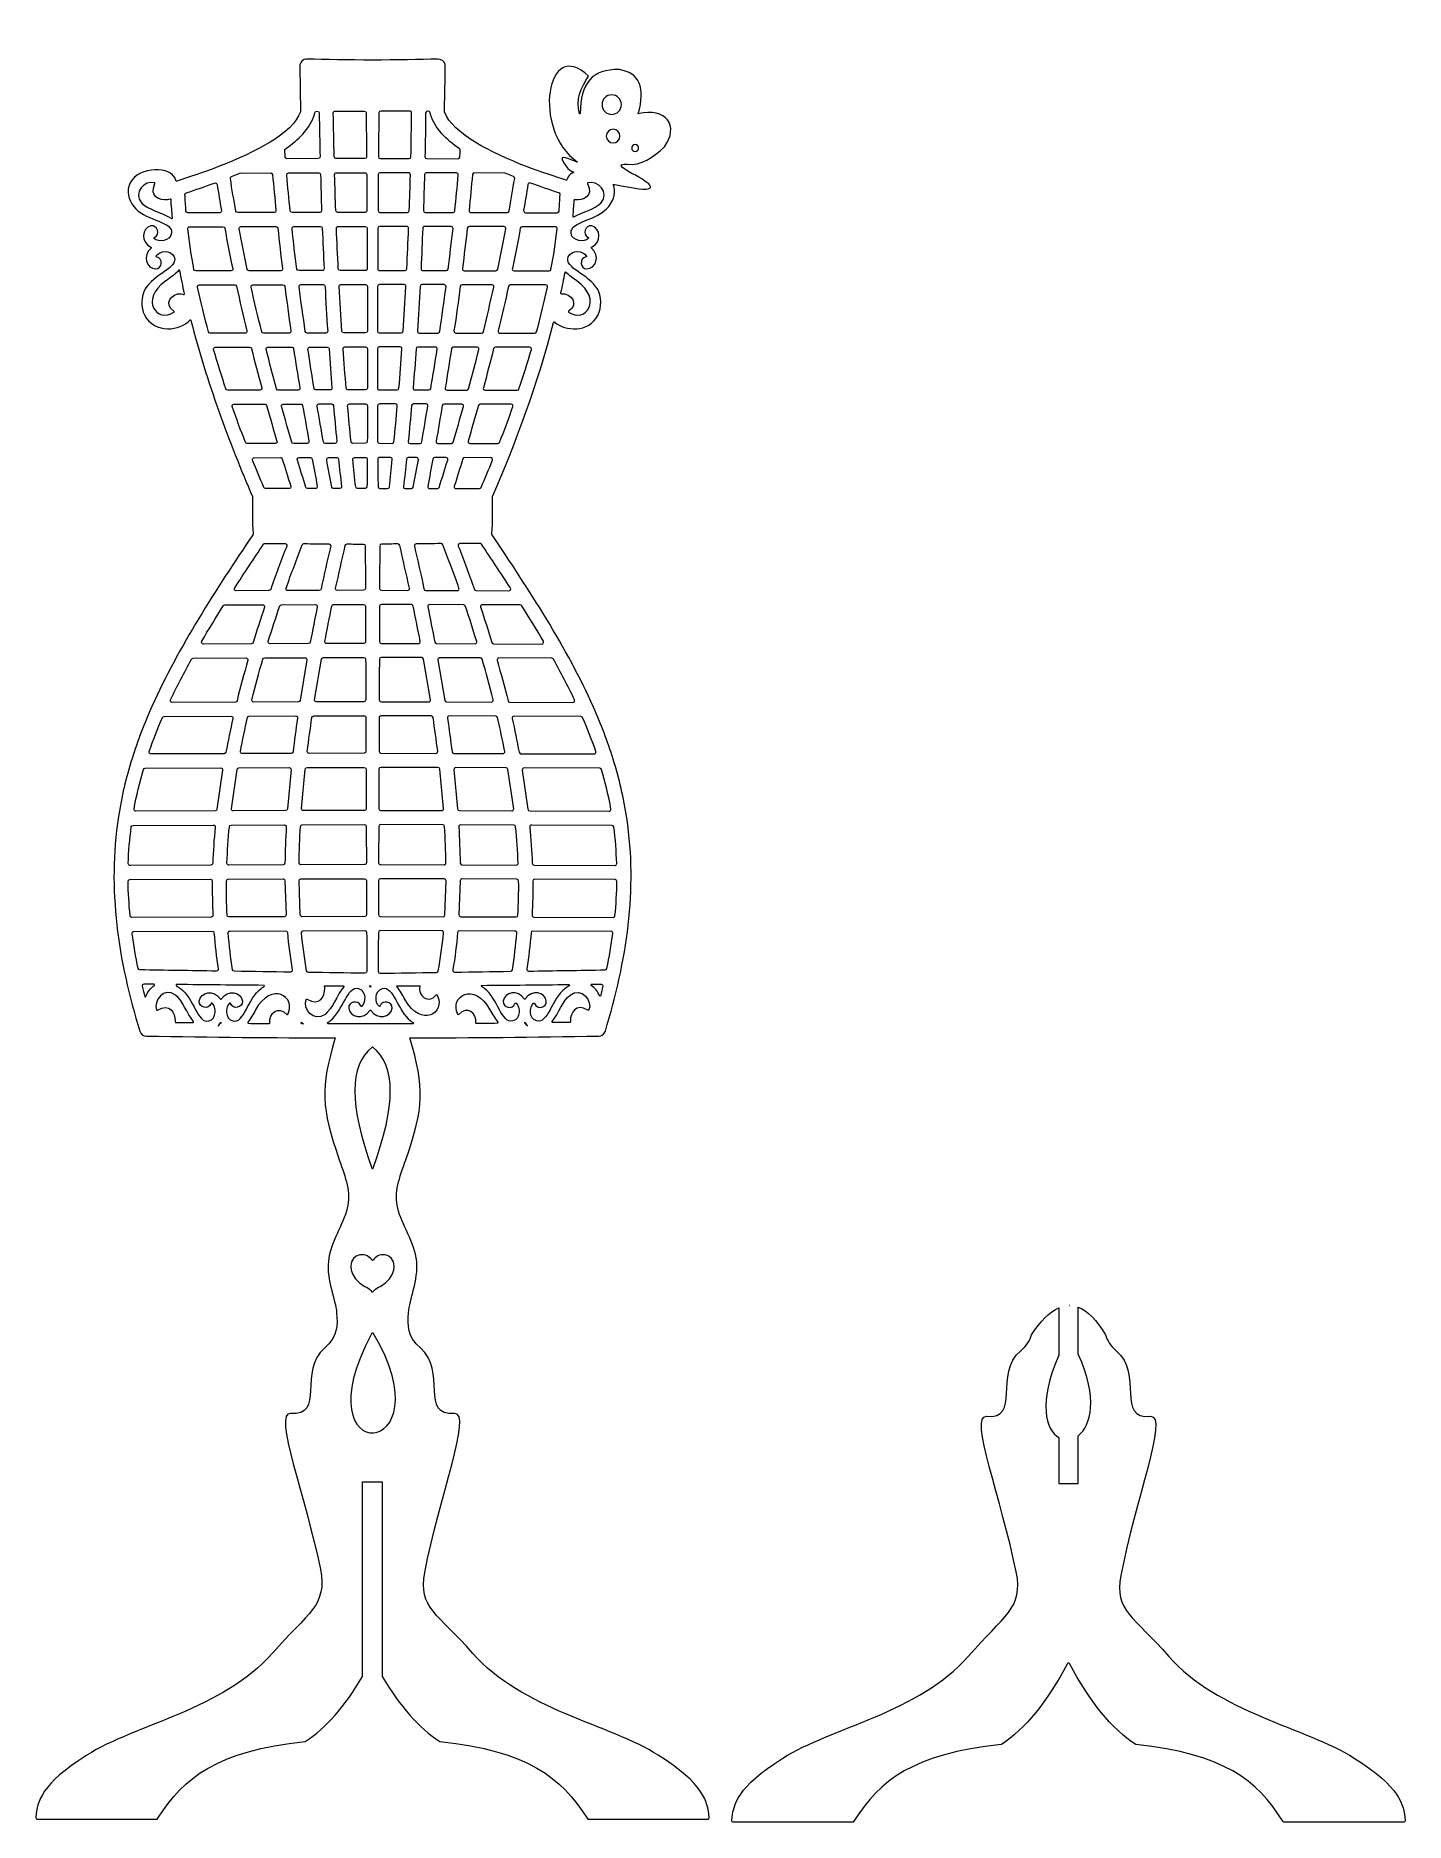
# Model space of a CAD drawing. Header units: inches. Extents: x -3.9 to 4.3, y -5.5 to 5.3.
import ezdxf

# ---------------------------------------------------------------- set-up
doc = ezdxf.new("R2010")
doc.units = ezdxf.units.IN
doc.header["$MEASUREMENT"] = 0
doc.layers.add('layer 1', color=7, linetype='Continuous')

msp = doc.modelspace()

# ---------------------------------------------------------------- linework, layer by layer
at = {"layer": 'layer 1', "color": 250, "lineweight": 20}
for points, knots in [([(-0.664, 4.828), (-0.667, 5.01), (-0.589, 5.098), (-0.428, 5.092), (-0.307, 5.073), (-0.269, 4.984), (-0.315, 4.825), (-0.148, 4.87), (-0.064, 4.749), (-0.157, 4.627), (-0.225, 4.561), (-0.297, 4.512), (-0.381, 4.521), (-0.44, 4.527), (-0.425, 4.502), (-0.353, 4.466), (-0.232, 4.406), (-0.164, 4.343), (-0.38, 4.385), (-0.413, 4.392), (-0.441, 4.396), (-0.466, 4.4), (-0.464, 4.397), (-0.463, 4.393), (-0.462, 4.389), (-0.447, 4.342), (-0.47, 4.289), (-0.505, 4.252), (-0.568, 4.187), (-0.7, 4.176), (-0.718, 4.124), (-0.718, 4.124), (-0.719, 4.124), (-0.719, 4.123), (-0.719, 4.118), (-0.72, 4.113), (-0.72, 4.108), (-0.72, 4.108), (-0.72, 4.108), (-0.72, 4.108), (-0.72, 4.107), (-0.72, 4.106), (-0.72, 4.105), (-0.712, 4.055), (-0.639, 4.049), (-0.616, 4.073), (-0.615, 4.074), (-0.614, 4.075), (-0.615, 4.077), (-0.615, 4.078), (-0.616, 4.079), (-0.617, 4.08), (-0.654, 4.098), (-0.634, 4.158), (-0.595, 4.149), (-0.541, 4.137), (-0.532, 4.052), (-0.596, 4.021), (-0.597, 4.021), (-0.598, 4.02), (-0.598, 4.018), (-0.598, 4.017), (-0.598, 4.016), (-0.597, 4.015), (-0.541, 3.971), (-0.57, 3.89), (-0.625, 3.89), (-0.665, 3.891), (-0.671, 3.954), (-0.63, 3.963), (-0.629, 3.963), (-0.628, 3.964), (-0.627, 3.965), (-0.627, 3.966), (-0.627, 3.968), (-0.628, 3.969), (-0.645, 3.998), (-0.717, 4.009), (-0.737, 3.962), (-0.763, 3.897), (-0.612, 3.856), (-0.561, 3.769), (-0.535, 3.726), (-0.534, 3.657), (-0.557, 3.612), (-0.614, 3.501), (-0.755, 3.515), (-0.819, 3.569), (-0.82, 3.57), (-0.821, 3.57), (-0.822, 3.57), (-0.824, 3.57), (-0.825, 3.569), (-0.825, 3.567), (-0.919, 3.201), (-1.054, 2.839), (-1.193, 2.517), (-1.193, 2.515), (-1.194, 2.514), (-1.194, 2.512), (-1.192, 2.439), (-1.192, 2.365), (-1.197, 2.292), (-1.198, 2.29), (-1.197, 2.287), (-1.196, 2.285), (-0.983, 1.969), (-0.74, 1.598), (-0.585, 1.247), (-0.54, 1.144), (-0.499, 1.04), (-0.466, 0.932), (-0.429, 0.814), (-0.402, 0.699), (-0.384, 0.578), (-0.35, 0.35), (-0.351, 0.157), (-0.375, -0.07), (-0.4, -0.283), (-0.448, -0.495), (-0.513, -0.708), (-0.519, -0.726), (-0.535, -0.738), (-0.553, -0.738), (-0.946, -0.745), (-1.32, -0.748), (-1.692, -0.749), (-1.603, -1.054), (-1.606, -1.167), (-1.717, -1.484), (-1.756, -1.596), (-1.789, -1.68), (-1.765, -1.777), (-1.742, -1.874), (-1.663, -1.983), (-1.651, -2.097), (-1.64, -2.211), (-1.695, -2.33), (-1.701, -2.407), (-1.707, -2.485), (-1.707, -2.552), (-1.629, -2.619), (-1.467, -2.758), (-1.633, -3.033), (-1.423, -3.014), (-1.313, -3.004), (-1.518, -3.532), (-1.602, -3.974), (-1.643, -4.19), (-1.524, -4.22), (-1.312, -4.462), (-1.019, -4.8), (-0.484, -4.892), (-0.194, -5.076), (0.083, -5.253), (0.104, -5.353), (0.113, -5.45), (0.114, -5.456), (0.111, -5.463), (0.105, -5.463), (0.105, -5.463), (-0.611, -5.463), (-0.611, -5.463), (-0.616, -5.463), (-0.621, -5.461), (-0.623, -5.457), (-0.782, -5.207), (-0.977, -5.052), (-1.511, -4.994), (-1.512, -4.994), (-1.512, -4.993), (-1.512, -4.993), (-1.636, -4.913), (-1.752, -4.782), (-1.859, -4.601), (-1.859, -4.601), (-1.859, -3.427), (-1.859, -3.427), (-1.859, -3.427), (-1.977, -3.427), (-1.977, -3.427), (-1.977, -3.427), (-1.977, -4.601), (-1.977, -4.601), (-2.084, -4.782), (-2.199, -4.913), (-2.323, -4.993), (-2.323, -4.993), (-2.324, -4.994), (-2.324, -4.994), (-2.858, -5.052), (-3.053, -5.207), (-3.212, -5.457), (-3.214, -5.461), (-3.219, -5.463), (-3.224, -5.463), (-3.224, -5.463), (-3.941, -5.463), (-3.941, -5.463), (-3.948, -5.463), (-3.949, -5.458), (-3.949, -5.45), (-3.939, -5.353), (-3.919, -5.253), (-3.641, -5.076), (-3.351, -4.892), (-2.815, -4.8), (-2.523, -4.462), (-2.307, -4.214), (-2.188, -4.175), (-2.232, -3.954), (-2.321, -3.52), (-2.519, -3.005), (-2.413, -3.014), (-2.202, -3.033), (-2.368, -2.758), (-2.206, -2.619), (-2.128, -2.552), (-2.128, -2.485), (-2.134, -2.407), (-2.14, -2.33), (-2.196, -2.211), (-2.184, -2.097), (-2.172, -1.983), (-2.093, -1.874), (-2.07, -1.777), (-2.047, -1.68), (-2.079, -1.596), (-2.118, -1.484), (-2.229, -1.167), (-2.232, -1.054), (-2.143, -0.749), (-2.515, -0.748), (-2.889, -0.745), (-3.282, -0.738), (-3.3, -0.738), (-3.316, -0.726), (-3.322, -0.708), (-3.385, -0.502), (-3.438, -0.273), (-3.46, -0.068), (-3.484, 0.157), (-3.485, 0.361), (-3.45, 0.586), (-3.432, 0.706), (-3.405, 0.819), (-3.368, 0.936), (-3.336, 1.04), (-3.293, 1.151), (-3.248, 1.251), (-3.084, 1.616), (-2.862, 1.955), (-2.64, 2.285), (-2.638, 2.287), (-2.637, 2.29), (-2.638, 2.292), (-2.643, 2.365), (-2.643, 2.439), (-2.641, 2.512), (-2.641, 2.514), (-2.642, 2.515), (-2.642, 2.517), (-2.782, 2.843), (-2.919, 3.209), (-3.013, 3.579), (-3.014, 3.581), (-3.015, 3.582), (-3.016, 3.582), (-3.018, 3.582), (-3.019, 3.582), (-3.02, 3.581), (-3.075, 3.517), (-3.232, 3.494), (-3.293, 3.612), (-3.316, 3.657), (-3.315, 3.726), (-3.289, 3.769), (-3.238, 3.856), (-3.087, 3.897), (-3.114, 3.962), (-3.133, 4.009), (-3.205, 3.998), (-3.222, 3.969), (-3.223, 3.968), (-3.223, 3.966), (-3.223, 3.965), (-3.222, 3.964), (-3.221, 3.963), (-3.22, 3.963), (-3.179, 3.954), (-3.186, 3.891), (-3.225, 3.89), (-3.28, 3.89), (-3.309, 3.971), (-3.253, 4.015), (-3.252, 4.016), (-3.252, 4.017), (-3.252, 4.018), (-3.252, 4.02), (-3.253, 4.021), (-3.254, 4.021), (-3.318, 4.052), (-3.309, 4.137), (-3.255, 4.149), (-3.216, 4.158), (-3.196, 4.098), (-3.233, 4.08), (-3.235, 4.079), (-3.235, 4.078), (-3.236, 4.077), (-3.236, 4.075), (-3.235, 4.074), (-3.235, 4.073), (-3.211, 4.049), (-3.138, 4.055), (-3.13, 4.105), (-3.119, 4.174), (-3.275, 4.179), (-3.345, 4.252), (-3.38, 4.289), (-3.403, 4.342), (-3.388, 4.389), (-3.352, 4.506), (-3.156, 4.512), (-3.114, 4.446), (-3.11, 4.439), (-3.106, 4.432), (-3.104, 4.423), (-3.104, 4.422), (-3.103, 4.421), (-3.102, 4.421), (-3.101, 4.42), (-3.1, 4.42), (-3.099, 4.42), (-3.037, 4.44), (-2.942, 4.47), (-2.837, 4.511), (-2.633, 4.59), (-2.4, 4.706), (-2.352, 4.837), (-2.352, 4.837), (-2.352, 4.838), (-2.352, 4.838), (-2.352, 4.838), (-2.356, 5.113), (-2.356, 5.113), (-2.357, 5.137), (-2.336, 5.157), (-2.312, 5.156), (-2.096, 5.148), (-1.739, 5.148), (-1.524, 5.156), (-1.503, 5.157), (-1.485, 5.143), (-1.48, 5.124), (-1.475, 5.105), (-1.486, 4.846), (-1.483, 4.837), (-1.435, 4.704), (-1.199, 4.59), (-0.994, 4.509), (-0.899, 4.473), (-0.81, 4.444), (-0.75, 4.425), (-0.748, 4.424), (-0.746, 4.425), (-0.745, 4.427), (-0.743, 4.434), (-0.74, 4.44), (-0.737, 4.446), (-0.73, 4.457), (-0.718, 4.466), (-0.704, 4.473), (-0.723, 4.483), (-0.738, 4.493), (-0.745, 4.503), (-0.809, 4.59), (-0.76, 4.562), (-0.681, 4.534), (-0.96, 4.73), (-0.866, 5.297), (-0.614, 5.052), (-0.66, 4.985), (-0.694, 4.906), (-0.669, 4.827), (-0.669, 4.826), (-0.668, 4.825), (-0.666, 4.825), (-0.665, 4.826), (-0.664, 4.827), (-0.664, 4.828)], [0, 0, 0, 0, 0.007692, 0.007692, 0.007692, 0.015385, 0.015385, 0.015385, 0.023077, 0.023077, 0.023077, 0.030769, 0.030769, 0.030769, 0.038462, 0.038462, 0.038462, 0.046154, 0.046154, 0.046154, 0.053846, 0.053846, 0.053846, 0.061538, 0.061538, 0.061538, 0.069231, 0.069231, 0.069231, 0.076923, 0.076923, 0.076923, 0.084615, 0.084615, 0.084615, 0.092308, 0.092308, 0.092308, 0.1, 0.1, 0.1, 0.107692, 0.107692, 0.107692, 0.115385, 0.115385, 0.115385, 0.123077, 0.123077, 0.123077, 0.130769, 0.130769, 0.130769, 0.138462, 0.138462, 0.138462, 0.146154, 0.146154, 0.146154, 0.153846, 0.153846, 0.153846, 0.161538, 0.161538, 0.161538, 0.169231, 0.169231, 0.169231, 0.176923, 0.176923, 0.176923, 0.184615, 0.184615, 0.184615, 0.192308, 0.192308, 0.192308, 0.2, 0.2, 0.2, 0.207692, 0.207692, 0.207692, 0.215385, 0.215385, 0.215385, 0.223077, 0.223077, 0.223077, 0.230769, 0.230769, 0.230769, 0.238462, 0.238462, 0.238462, 0.246154, 0.246154, 0.246154, 0.253846, 0.253846, 0.253846, 0.261538, 0.261538, 0.261538, 0.269231, 0.269231, 0.269231, 0.276923, 0.276923, 0.276923, 0.284615, 0.284615, 0.284615, 0.292308, 0.292308, 0.292308, 0.3, 0.3, 0.3, 0.307692, 0.307692, 0.307692, 0.315385, 0.315385, 0.315385, 0.323077, 0.323077, 0.323077, 0.330769, 0.330769, 0.330769, 0.338462, 0.338462, 0.338462, 0.346154, 0.346154, 0.346154, 0.353846, 0.353846, 0.353846, 0.361538, 0.361538, 0.361538, 0.369231, 0.369231, 0.369231, 0.376923, 0.376923, 0.376923, 0.384615, 0.384615, 0.384615, 0.392308, 0.392308, 0.392308, 0.4, 0.4, 0.4, 0.407692, 0.407692, 0.407692, 0.415385, 0.415385, 0.415385, 0.423077, 0.423077, 0.423077, 0.430769, 0.430769, 0.430769, 0.438462, 0.438462, 0.438462, 0.446154, 0.446154, 0.446154, 0.453846, 0.453846, 0.453846, 0.461538, 0.461538, 0.461538, 0.469231, 0.469231, 0.469231, 0.476923, 0.476923, 0.476923, 0.484615, 0.484615, 0.484615, 0.492308, 0.492308, 0.492308, 0.5, 0.5, 0.5, 0.507692, 0.507692, 0.507692, 0.515385, 0.515385, 0.515385, 0.523077, 0.523077, 0.523077, 0.530769, 0.530769, 0.530769, 0.538462, 0.538462, 0.538462, 0.546154, 0.546154, 0.546154, 0.553846, 0.553846, 0.553846, 0.561538, 0.561538, 0.561538, 0.569231, 0.569231, 0.569231, 0.576923, 0.576923, 0.576923, 0.584615, 0.584615, 0.584615, 0.592308, 0.592308, 0.592308, 0.6, 0.6, 0.6, 0.607692, 0.607692, 0.607692, 0.615385, 0.615385, 0.615385, 0.623077, 0.623077, 0.623077, 0.630769, 0.630769, 0.630769, 0.638462, 0.638462, 0.638462, 0.646154, 0.646154, 0.646154, 0.653846, 0.653846, 0.653846, 0.661538, 0.661538, 0.661538, 0.669231, 0.669231, 0.669231, 0.676923, 0.676923, 0.676923, 0.684615, 0.684615, 0.684615, 0.692308, 0.692308, 0.692308, 0.7, 0.7, 0.7, 0.707692, 0.707692, 0.707692, 0.715385, 0.715385, 0.715385, 0.723077, 0.723077, 0.723077, 0.730769, 0.730769, 0.730769, 0.738462, 0.738462, 0.738462, 0.746154, 0.746154, 0.746154, 0.753846, 0.753846, 0.753846, 0.761538, 0.761538, 0.761538, 0.769231, 0.769231, 0.769231, 0.776923, 0.776923, 0.776923, 0.784615, 0.784615, 0.784615, 0.792308, 0.792308, 0.792308, 0.8, 0.8, 0.8, 0.807692, 0.807692, 0.807692, 0.815385, 0.815385, 0.815385, 0.823077, 0.823077, 0.823077, 0.830769, 0.830769, 0.830769, 0.838462, 0.838462, 0.838462, 0.846154, 0.846154, 0.846154, 0.853846, 0.853846, 0.853846, 0.861538, 0.861538, 0.861538, 0.869231, 0.869231, 0.869231, 0.876923, 0.876923, 0.876923, 0.884615, 0.884615, 0.884615, 0.892308, 0.892308, 0.892308, 0.9, 0.9, 0.9, 0.907692, 0.907692, 0.907692, 0.915385, 0.915385, 0.915385, 0.923077, 0.923077, 0.923077, 0.930769, 0.930769, 0.930769, 0.938462, 0.938462, 0.938462, 0.946154, 0.946154, 0.946154, 0.953846, 0.953846, 0.953846, 0.961538, 0.961538, 0.961538, 0.969231, 0.969231, 0.969231, 0.976923, 0.976923, 0.976923, 0.984615, 0.984615, 0.984615, 0.992308, 0.992308, 0.992308, 1, 1, 1, 1]), ([(-0.475, 4.94), (-0.443, 4.94), (-0.416, 4.914), (-0.416, 4.881), (-0.416, 4.849), (-0.443, 4.822), (-0.475, 4.822), (-0.507, 4.822), (-0.533, 4.849), (-0.533, 4.881), (-0.533, 4.914), (-0.507, 4.94), (-0.475, 4.94)], [0, 0, 0, 0, 0.25, 0.25, 0.25, 0.5, 0.5, 0.5, 0.75, 0.75, 0.75, 1, 1, 1, 1]), ([(-2.433, 4.554), (-2.433, 4.554), (-2.245, 4.555), (-2.245, 4.555), (-2.239, 4.555), (-2.234, 4.56), (-2.234, 4.566), (-2.236, 4.654), (-2.238, 4.742), (-2.239, 4.831), (-2.239, 4.845), (-2.266, 4.846), (-2.266, 4.831), (-2.266, 4.827), (-2.267, 4.824), (-2.268, 4.821), (-2.293, 4.736), (-2.367, 4.667), (-2.442, 4.614), (-2.446, 4.612), (-2.447, 4.608), (-2.447, 4.604), (-2.446, 4.591), (-2.445, 4.578), (-2.444, 4.564), (-2.443, 4.559), (-2.439, 4.554), (-2.433, 4.554)], [0, 0, 0, 0, 0.111111, 0.111111, 0.111111, 0.222222, 0.222222, 0.222222, 0.333333, 0.333333, 0.333333, 0.444444, 0.444444, 0.444444, 0.555556, 0.555556, 0.555556, 0.666667, 0.666667, 0.666667, 0.777778, 0.777778, 0.777778, 0.888889, 0.888889, 0.888889, 1, 1, 1, 1]), ([(-2.138, 4.555), (-2.138, 4.555), (-1.964, 4.555), (-1.964, 4.555), (-1.958, 4.555), (-1.953, 4.56), (-1.953, 4.566), (-1.954, 4.654), (-1.955, 4.743), (-1.956, 4.831), (-1.956, 4.837), (-1.961, 4.842), (-1.967, 4.842), (-2.026, 4.842), (-2.084, 4.842), (-2.142, 4.842), (-2.149, 4.842), (-2.154, 4.837), (-2.154, 4.83), (-2.152, 4.742), (-2.151, 4.654), (-2.149, 4.566), (-2.149, 4.56), (-2.144, 4.555), (-2.138, 4.555)], [0, 0, 0, 0, 0.125, 0.125, 0.125, 0.25, 0.25, 0.25, 0.375, 0.375, 0.375, 0.5, 0.5, 0.5, 0.625, 0.625, 0.625, 0.75, 0.75, 0.75, 0.875, 0.875, 0.875, 1, 1, 1, 1]), ([(-1.697, 4.555), (-1.697, 4.555), (-1.871, 4.555), (-1.871, 4.555), (-1.877, 4.555), (-1.882, 4.56), (-1.882, 4.566), (-1.881, 4.654), (-1.88, 4.743), (-1.879, 4.831), (-1.879, 4.837), (-1.874, 4.842), (-1.868, 4.842), (-1.81, 4.842), (-1.751, 4.842), (-1.693, 4.842), (-1.686, 4.842), (-1.682, 4.837), (-1.682, 4.83), (-1.683, 4.742), (-1.684, 4.654), (-1.686, 4.566), (-1.686, 4.56), (-1.691, 4.555), (-1.697, 4.555)], [0, 0, 0, 0, 0.125, 0.125, 0.125, 0.25, 0.25, 0.25, 0.375, 0.375, 0.375, 0.5, 0.5, 0.5, 0.625, 0.625, 0.625, 0.75, 0.75, 0.75, 0.875, 0.875, 0.875, 1, 1, 1, 1]), ([(-1.402, 4.554), (-1.402, 4.554), (-1.59, 4.555), (-1.59, 4.555), (-1.596, 4.555), (-1.601, 4.56), (-1.601, 4.566), (-1.599, 4.654), (-1.598, 4.742), (-1.597, 4.831), (-1.596, 4.845), (-1.57, 4.846), (-1.569, 4.831), (-1.569, 4.827), (-1.568, 4.824), (-1.567, 4.821), (-1.542, 4.736), (-1.469, 4.667), (-1.393, 4.614), (-1.39, 4.612), (-1.388, 4.608), (-1.388, 4.604), (-1.389, 4.591), (-1.39, 4.578), (-1.391, 4.564), (-1.392, 4.559), (-1.397, 4.554), (-1.402, 4.554)], [0, 0, 0, 0, 0.111111, 0.111111, 0.111111, 0.222222, 0.222222, 0.222222, 0.333333, 0.333333, 0.333333, 0.444444, 0.444444, 0.444444, 0.555556, 0.555556, 0.555556, 0.666667, 0.666667, 0.666667, 0.777778, 0.777778, 0.777778, 0.888889, 0.888889, 0.888889, 1, 1, 1, 1]), ([(-0.466, 4.732), (-0.443, 4.732), (-0.425, 4.714), (-0.425, 4.691), (-0.425, 4.669), (-0.443, 4.65), (-0.466, 4.65), (-0.488, 4.65), (-0.507, 4.669), (-0.507, 4.691), (-0.507, 4.714), (-0.488, 4.732), (-0.466, 4.732)], [0, 0, 0, 0, 0.25, 0.25, 0.25, 0.5, 0.5, 0.5, 0.75, 0.75, 0.75, 1, 1, 1, 1]), ([(-0.333, 4.64), (-0.322, 4.64), (-0.312, 4.631), (-0.312, 4.619), (-0.312, 4.608), (-0.322, 4.598), (-0.333, 4.598), (-0.345, 4.598), (-0.354, 4.608), (-0.354, 4.619), (-0.354, 4.631), (-0.345, 4.64), (-0.333, 4.64)], [0, 0, 0, 0, 0.25, 0.25, 0.25, 0.5, 0.5, 0.5, 0.75, 0.75, 0.75, 1, 1, 1, 1]), ([(-3.133, 4.307), (-3.131, 4.271), (-3.128, 4.235), (-3.124, 4.198), (-3.124, 4.197), (-3.125, 4.195), (-3.126, 4.194), (-3.128, 4.194), (-3.129, 4.194), (-3.131, 4.194), (-3.186, 4.23), (-3.271, 4.247), (-3.309, 4.287), (-3.369, 4.35), (-3.288, 4.427), (-3.233, 4.41), (-3.232, 4.41), (-3.231, 4.409), (-3.23, 4.408), (-3.23, 4.407), (-3.23, 4.406), (-3.23, 4.405), (-3.268, 4.326), (-3.201, 4.302), (-3.154, 4.307), (-3.148, 4.307), (-3.143, 4.308), (-3.138, 4.31), (-3.137, 4.311), (-3.136, 4.311), (-3.135, 4.31), (-3.133, 4.31), (-3.133, 4.308), (-3.133, 4.307)], [0, 0, 0, 0, 0.090909, 0.090909, 0.090909, 0.181818, 0.181818, 0.181818, 0.272727, 0.272727, 0.272727, 0.363636, 0.363636, 0.363636, 0.454545, 0.454545, 0.454545, 0.545455, 0.545455, 0.545455, 0.636364, 0.636364, 0.636364, 0.727273, 0.727273, 0.727273, 0.818182, 0.818182, 0.818182, 0.909091, 0.909091, 0.909091, 1, 1, 1, 1]), ([(-2.731, 4.23), (-2.731, 4.23), (-2.511, 4.23), (-2.511, 4.23), (-2.505, 4.23), (-2.499, 4.236), (-2.5, 4.242), (-2.507, 4.314), (-2.514, 4.387), (-2.521, 4.459), (-2.521, 4.465), (-2.526, 4.469), (-2.532, 4.469), (-2.532, 4.469), (-2.717, 4.468), (-2.717, 4.468), (-2.717, 4.468), (-2.718, 4.468), (-2.718, 4.467), (-2.718, 4.467), (-2.768, 4.447), (-2.768, 4.447), (-2.773, 4.445), (-2.776, 4.44), (-2.775, 4.435), (-2.765, 4.369), (-2.754, 4.304), (-2.742, 4.239), (-2.741, 4.233), (-2.736, 4.23), (-2.731, 4.23)], [0, 0, 0, 0, 0.1, 0.1, 0.1, 0.2, 0.2, 0.2, 0.3, 0.3, 0.3, 0.4, 0.4, 0.4, 0.5, 0.5, 0.5, 0.6, 0.6, 0.6, 0.7, 0.7, 0.7, 0.8, 0.8, 0.8, 0.9, 0.9, 0.9, 1, 1, 1, 1]), ([(-2.403, 4.23), (-2.403, 4.23), (-2.236, 4.231), (-2.236, 4.231), (-2.229, 4.231), (-2.224, 4.236), (-2.225, 4.242), (-2.227, 4.314), (-2.229, 4.387), (-2.231, 4.459), (-2.232, 4.465), (-2.236, 4.47), (-2.242, 4.47), (-2.242, 4.47), (-2.424, 4.469), (-2.424, 4.469), (-2.43, 4.469), (-2.436, 4.464), (-2.435, 4.457), (-2.429, 4.385), (-2.422, 4.313), (-2.414, 4.24), (-2.414, 4.235), (-2.409, 4.23), (-2.403, 4.23)], [0, 0, 0, 0, 0.125, 0.125, 0.125, 0.25, 0.25, 0.25, 0.375, 0.375, 0.375, 0.5, 0.5, 0.5, 0.625, 0.625, 0.625, 0.75, 0.75, 0.75, 0.875, 0.875, 0.875, 1, 1, 1, 1]), ([(-2.128, 4.231), (-2.128, 4.231), (-1.962, 4.231), (-1.962, 4.231), (-1.956, 4.231), (-1.951, 4.236), (-1.951, 4.242), (-1.951, 4.315), (-1.952, 4.387), (-1.952, 4.459), (-1.953, 4.465), (-1.958, 4.47), (-1.964, 4.47), (-1.964, 4.47), (-2.135, 4.47), (-2.135, 4.47), (-2.141, 4.47), (-2.146, 4.465), (-2.146, 4.458), (-2.144, 4.386), (-2.142, 4.314), (-2.139, 4.242), (-2.139, 4.236), (-2.134, 4.231), (-2.128, 4.231)], [0, 0, 0, 0, 0.125, 0.125, 0.125, 0.25, 0.25, 0.25, 0.375, 0.375, 0.375, 0.5, 0.5, 0.5, 0.625, 0.625, 0.625, 0.75, 0.75, 0.75, 0.875, 0.875, 0.875, 1, 1, 1, 1]), ([(-1.707, 4.231), (-1.707, 4.231), (-1.873, 4.231), (-1.873, 4.231), (-1.879, 4.231), (-1.884, 4.236), (-1.884, 4.242), (-1.884, 4.315), (-1.883, 4.387), (-1.883, 4.459), (-1.883, 4.465), (-1.878, 4.47), (-1.872, 4.47), (-1.872, 4.47), (-1.7, 4.47), (-1.7, 4.47), (-1.694, 4.47), (-1.689, 4.465), (-1.689, 4.458), (-1.691, 4.386), (-1.693, 4.314), (-1.696, 4.242), (-1.696, 4.236), (-1.701, 4.231), (-1.707, 4.231)], [0, 0, 0, 0, 0.125, 0.125, 0.125, 0.25, 0.25, 0.25, 0.375, 0.375, 0.375, 0.5, 0.5, 0.5, 0.625, 0.625, 0.625, 0.75, 0.75, 0.75, 0.875, 0.875, 0.875, 1, 1, 1, 1]), ([(-1.432, 4.23), (-1.432, 4.23), (-1.6, 4.231), (-1.6, 4.231), (-1.606, 4.231), (-1.611, 4.236), (-1.611, 4.242), (-1.608, 4.314), (-1.606, 4.387), (-1.604, 4.459), (-1.604, 4.465), (-1.599, 4.47), (-1.593, 4.47), (-1.593, 4.47), (-1.411, 4.469), (-1.411, 4.469), (-1.405, 4.469), (-1.4, 4.464), (-1.4, 4.457), (-1.407, 4.385), (-1.413, 4.313), (-1.421, 4.24), (-1.421, 4.235), (-1.426, 4.23), (-1.432, 4.23)], [0, 0, 0, 0, 0.125, 0.125, 0.125, 0.25, 0.25, 0.25, 0.375, 0.375, 0.375, 0.5, 0.5, 0.5, 0.625, 0.625, 0.625, 0.75, 0.75, 0.75, 0.875, 0.875, 0.875, 1, 1, 1, 1]), ([(-1.104, 4.23), (-1.104, 4.23), (-1.324, 4.23), (-1.324, 4.23), (-1.331, 4.23), (-1.336, 4.236), (-1.335, 4.242), (-1.328, 4.314), (-1.321, 4.387), (-1.315, 4.459), (-1.314, 4.465), (-1.309, 4.469), (-1.304, 4.469), (-1.304, 4.469), (-1.118, 4.468), (-1.118, 4.468), (-1.118, 4.468), (-1.117, 4.468), (-1.117, 4.467), (-1.117, 4.467), (-1.067, 4.447), (-1.067, 4.447), (-1.062, 4.445), (-1.059, 4.44), (-1.06, 4.435), (-1.071, 4.369), (-1.082, 4.304), (-1.093, 4.239), (-1.094, 4.233), (-1.099, 4.23), (-1.104, 4.23)], [0, 0, 0, 0, 0.1, 0.1, 0.1, 0.2, 0.2, 0.2, 0.3, 0.3, 0.3, 0.4, 0.4, 0.4, 0.5, 0.5, 0.5, 0.6, 0.6, 0.6, 0.7, 0.7, 0.7, 0.8, 0.8, 0.8, 0.9, 0.9, 0.9, 1, 1, 1, 1]), ([(-0.71, 4.207), (-0.707, 4.24), (-0.705, 4.271), (-0.703, 4.303), (-0.703, 4.304), (-0.702, 4.305), (-0.701, 4.306), (-0.7, 4.307), (-0.699, 4.307), (-0.698, 4.307), (-0.698, 4.307), (-0.697, 4.307), (-0.696, 4.307), (-0.649, 4.302), (-0.582, 4.326), (-0.62, 4.405), (-0.62, 4.406), (-0.62, 4.407), (-0.62, 4.408), (-0.619, 4.409), (-0.619, 4.41), (-0.617, 4.41), (-0.562, 4.427), (-0.481, 4.35), (-0.541, 4.287), (-0.576, 4.251), (-0.649, 4.233), (-0.704, 4.204), (-0.705, 4.203), (-0.707, 4.203), (-0.708, 4.204), (-0.709, 4.205), (-0.71, 4.206), (-0.71, 4.207)], [0, 0, 0, 0, 0.090909, 0.090909, 0.090909, 0.181818, 0.181818, 0.181818, 0.272727, 0.272727, 0.272727, 0.363636, 0.363636, 0.363636, 0.454545, 0.454545, 0.454545, 0.545455, 0.545455, 0.545455, 0.636364, 0.636364, 0.636364, 0.727273, 0.727273, 0.727273, 0.818182, 0.818182, 0.818182, 0.909091, 0.909091, 0.909091, 1, 1, 1, 1]), ([(-2.829, 4.242), (-2.838, 4.295), (-2.847, 4.347), (-2.855, 4.399), (-2.857, 4.406), (-2.864, 4.41), (-2.87, 4.408), (-2.927, 4.387), (-2.984, 4.367), (-3.042, 4.349), (-3.046, 4.348), (-3.049, 4.343), (-3.049, 4.338), (-3.048, 4.305), (-3.045, 4.272), (-3.043, 4.239), (-3.042, 4.233), (-3.038, 4.229), (-3.032, 4.229), (-3.032, 4.229), (-2.84, 4.229), (-2.84, 4.229), (-2.833, 4.229), (-2.828, 4.236), (-2.829, 4.242)], [0, 0, 0, 0, 0.125, 0.125, 0.125, 0.25, 0.25, 0.25, 0.375, 0.375, 0.375, 0.5, 0.5, 0.5, 0.625, 0.625, 0.625, 0.75, 0.75, 0.75, 0.875, 0.875, 0.875, 1, 1, 1, 1]), ([(-1.006, 4.242), (-0.997, 4.295), (-0.988, 4.347), (-0.98, 4.399), (-0.979, 4.406), (-0.972, 4.41), (-0.965, 4.408), (-0.908, 4.387), (-0.851, 4.367), (-0.794, 4.349), (-0.789, 4.348), (-0.786, 4.343), (-0.786, 4.338), (-0.788, 4.305), (-0.79, 4.272), (-0.792, 4.239), (-0.793, 4.233), (-0.798, 4.229), (-0.803, 4.229), (-0.803, 4.229), (-0.995, 4.229), (-0.995, 4.229), (-1.002, 4.229), (-1.007, 4.236), (-1.006, 4.242)], [0, 0, 0, 0, 0.125, 0.125, 0.125, 0.25, 0.25, 0.25, 0.375, 0.375, 0.375, 0.5, 0.5, 0.5, 0.625, 0.625, 0.625, 0.75, 0.75, 0.75, 0.875, 0.875, 0.875, 1, 1, 1, 1]), ([(-2.984, 3.878), (-2.984, 3.878), (-2.772, 3.879), (-2.772, 3.879), (-2.765, 3.879), (-2.759, 3.885), (-2.761, 3.892), (-2.778, 3.973), (-2.794, 4.054), (-2.809, 4.135), (-2.81, 4.141), (-2.815, 4.144), (-2.82, 4.144), (-2.82, 4.144), (-3.021, 4.144), (-3.021, 4.144), (-3.028, 4.144), (-3.033, 4.138), (-3.032, 4.132), (-3.022, 4.05), (-3.01, 3.968), (-2.995, 3.887), (-2.994, 3.882), (-2.989, 3.878), (-2.984, 3.878)], [0, 0, 0, 0, 0.125, 0.125, 0.125, 0.25, 0.25, 0.25, 0.375, 0.375, 0.375, 0.5, 0.5, 0.5, 0.625, 0.625, 0.625, 0.75, 0.75, 0.75, 0.875, 0.875, 0.875, 1, 1, 1, 1]), ([(-2.662, 3.879), (-2.662, 3.879), (-2.471, 3.879), (-2.471, 3.879), (-2.465, 3.879), (-2.46, 3.885), (-2.461, 3.892), (-2.471, 3.973), (-2.48, 4.054), (-2.489, 4.135), (-2.49, 4.141), (-2.494, 4.145), (-2.5, 4.145), (-2.5, 4.145), (-2.711, 4.145), (-2.711, 4.145), (-2.718, 4.145), (-2.723, 4.138), (-2.722, 4.131), (-2.707, 4.05), (-2.69, 3.969), (-2.673, 3.888), (-2.672, 3.883), (-2.667, 3.879), (-2.662, 3.879)], [0, 0, 0, 0, 0.125, 0.125, 0.125, 0.25, 0.25, 0.25, 0.375, 0.375, 0.375, 0.5, 0.5, 0.5, 0.625, 0.625, 0.625, 0.75, 0.75, 0.75, 0.875, 0.875, 0.875, 1, 1, 1, 1]), ([(-2.363, 3.88), (-2.363, 3.88), (-2.221, 3.88), (-2.221, 3.88), (-2.214, 3.88), (-2.209, 3.885), (-2.21, 3.891), (-2.214, 3.973), (-2.217, 4.054), (-2.221, 4.135), (-2.221, 4.141), (-2.226, 4.146), (-2.232, 4.146), (-2.232, 4.146), (-2.392, 4.145), (-2.392, 4.145), (-2.399, 4.145), (-2.404, 4.14), (-2.403, 4.133), (-2.394, 4.052), (-2.385, 3.97), (-2.374, 3.889), (-2.374, 3.884), (-2.369, 3.88), (-2.363, 3.88)], [0, 0, 0, 0, 0.125, 0.125, 0.125, 0.25, 0.25, 0.25, 0.375, 0.375, 0.375, 0.5, 0.5, 0.5, 0.625, 0.625, 0.625, 0.75, 0.75, 0.75, 0.875, 0.875, 0.875, 1, 1, 1, 1]), ([(-2.113, 3.88), (-2.113, 3.88), (-1.96, 3.88), (-1.96, 3.88), (-1.954, 3.88), (-1.949, 3.885), (-1.949, 3.892), (-1.949, 3.973), (-1.95, 4.054), (-1.95, 4.135), (-1.95, 4.141), (-1.955, 4.146), (-1.961, 4.146), (-1.961, 4.146), (-2.124, 4.146), (-2.124, 4.146), (-2.131, 4.146), (-2.136, 4.141), (-2.135, 4.134), (-2.132, 4.053), (-2.129, 3.972), (-2.124, 3.891), (-2.124, 3.885), (-2.119, 3.88), (-2.113, 3.88)], [0, 0, 0, 0, 0.125, 0.125, 0.125, 0.25, 0.25, 0.25, 0.375, 0.375, 0.375, 0.5, 0.5, 0.5, 0.625, 0.625, 0.625, 0.75, 0.75, 0.75, 0.875, 0.875, 0.875, 1, 1, 1, 1]), ([(-1.722, 3.88), (-1.722, 3.88), (-1.875, 3.88), (-1.875, 3.88), (-1.882, 3.88), (-1.886, 3.885), (-1.886, 3.892), (-1.886, 3.973), (-1.886, 4.054), (-1.885, 4.135), (-1.885, 4.141), (-1.88, 4.146), (-1.874, 4.146), (-1.874, 4.146), (-1.711, 4.146), (-1.711, 4.146), (-1.704, 4.146), (-1.7, 4.141), (-1.7, 4.134), (-1.703, 4.053), (-1.707, 3.972), (-1.711, 3.891), (-1.711, 3.885), (-1.716, 3.88), (-1.722, 3.88)], [0, 0, 0, 0, 0.125, 0.125, 0.125, 0.25, 0.25, 0.25, 0.375, 0.375, 0.375, 0.5, 0.5, 0.5, 0.625, 0.625, 0.625, 0.75, 0.75, 0.75, 0.875, 0.875, 0.875, 1, 1, 1, 1]), ([(-1.472, 3.88), (-1.472, 3.88), (-1.614, 3.88), (-1.614, 3.88), (-1.621, 3.88), (-1.626, 3.885), (-1.625, 3.891), (-1.621, 3.973), (-1.618, 4.054), (-1.615, 4.135), (-1.614, 4.141), (-1.609, 4.146), (-1.603, 4.146), (-1.603, 4.146), (-1.443, 4.145), (-1.443, 4.145), (-1.436, 4.145), (-1.431, 4.14), (-1.432, 4.133), (-1.441, 4.052), (-1.451, 3.97), (-1.461, 3.889), (-1.461, 3.884), (-1.466, 3.88), (-1.472, 3.88)], [0, 0, 0, 0, 0.125, 0.125, 0.125, 0.25, 0.25, 0.25, 0.375, 0.375, 0.375, 0.5, 0.5, 0.5, 0.625, 0.625, 0.625, 0.75, 0.75, 0.75, 0.875, 0.875, 0.875, 1, 1, 1, 1]), ([(-1.173, 3.879), (-1.173, 3.879), (-1.364, 3.879), (-1.364, 3.879), (-1.37, 3.879), (-1.375, 3.885), (-1.375, 3.892), (-1.365, 3.973), (-1.355, 4.054), (-1.346, 4.135), (-1.346, 4.141), (-1.341, 4.145), (-1.335, 4.145), (-1.335, 4.145), (-1.124, 4.145), (-1.124, 4.145), (-1.117, 4.145), (-1.112, 4.138), (-1.113, 4.131), (-1.129, 4.05), (-1.145, 3.969), (-1.162, 3.888), (-1.163, 3.883), (-1.168, 3.879), (-1.173, 3.879)], [0, 0, 0, 0, 0.125, 0.125, 0.125, 0.25, 0.25, 0.25, 0.375, 0.375, 0.375, 0.5, 0.5, 0.5, 0.625, 0.625, 0.625, 0.75, 0.75, 0.75, 0.875, 0.875, 0.875, 1, 1, 1, 1]), ([(-0.851, 3.878), (-0.851, 3.878), (-1.063, 3.879), (-1.063, 3.879), (-1.071, 3.879), (-1.076, 3.885), (-1.074, 3.892), (-1.057, 3.973), (-1.041, 4.054), (-1.026, 4.135), (-1.025, 4.141), (-1.02, 4.144), (-1.015, 4.144), (-1.015, 4.144), (-0.814, 4.144), (-0.814, 4.144), (-0.807, 4.144), (-0.802, 4.138), (-0.803, 4.132), (-0.813, 4.05), (-0.825, 3.968), (-0.841, 3.887), (-0.842, 3.882), (-0.846, 3.878), (-0.851, 3.878)], [0, 0, 0, 0, 0.125, 0.125, 0.125, 0.25, 0.25, 0.25, 0.375, 0.375, 0.375, 0.5, 0.5, 0.5, 0.625, 0.625, 0.625, 0.75, 0.75, 0.75, 0.875, 0.875, 0.875, 1, 1, 1, 1]), ([(-3.08, 3.88), (-3.071, 3.834), (-3.062, 3.787), (-3.052, 3.741), (-3.051, 3.739), (-3.052, 3.738), (-3.053, 3.737), (-3.054, 3.736), (-3.055, 3.736), (-3.057, 3.736), (-3.062, 3.738), (-3.067, 3.739), (-3.072, 3.74), (-3.131, 3.747), (-3.181, 3.675), (-3.116, 3.634), (-3.114, 3.634), (-3.114, 3.632), (-3.114, 3.631), (-3.114, 3.63), (-3.114, 3.628), (-3.116, 3.628), (-3.218, 3.562), (-3.324, 3.704), (-3.165, 3.817), (-3.137, 3.838), (-3.107, 3.858), (-3.087, 3.882), (-3.086, 3.883), (-3.084, 3.884), (-3.083, 3.883), (-3.081, 3.883), (-3.08, 3.882), (-3.08, 3.88)], [0, 0, 0, 0, 0.090909, 0.090909, 0.090909, 0.181818, 0.181818, 0.181818, 0.272727, 0.272727, 0.272727, 0.363636, 0.363636, 0.363636, 0.454545, 0.454545, 0.454545, 0.545455, 0.545455, 0.545455, 0.636364, 0.636364, 0.636364, 0.727273, 0.727273, 0.727273, 0.818182, 0.818182, 0.818182, 0.909091, 0.909091, 0.909091, 1, 1, 1, 1]), ([(-2.896, 3.502), (-2.896, 3.502), (-2.686, 3.502), (-2.686, 3.502), (-2.679, 3.502), (-2.673, 3.509), (-2.675, 3.516), (-2.697, 3.606), (-2.718, 3.695), (-2.738, 3.785), (-2.739, 3.79), (-2.743, 3.794), (-2.749, 3.794), (-2.749, 3.794), (-2.962, 3.793), (-2.962, 3.793), (-2.969, 3.793), (-2.975, 3.787), (-2.973, 3.78), (-2.953, 3.689), (-2.931, 3.599), (-2.907, 3.51), (-2.906, 3.505), (-2.901, 3.502), (-2.896, 3.502)], [0, 0, 0, 0, 0.125, 0.125, 0.125, 0.25, 0.25, 0.25, 0.375, 0.375, 0.375, 0.5, 0.5, 0.5, 0.625, 0.625, 0.625, 0.75, 0.75, 0.75, 0.875, 0.875, 0.875, 1, 1, 1, 1]), ([(-2.576, 3.503), (-2.576, 3.503), (-2.421, 3.503), (-2.421, 3.503), (-2.414, 3.503), (-2.409, 3.509), (-2.41, 3.516), (-2.423, 3.605), (-2.435, 3.695), (-2.447, 3.785), (-2.448, 3.79), (-2.452, 3.794), (-2.458, 3.794), (-2.458, 3.794), (-2.639, 3.794), (-2.639, 3.794), (-2.646, 3.794), (-2.651, 3.787), (-2.65, 3.78), (-2.63, 3.69), (-2.608, 3.601), (-2.586, 3.511), (-2.585, 3.506), (-2.581, 3.503), (-2.576, 3.503)], [0, 0, 0, 0, 0.125, 0.125, 0.125, 0.25, 0.25, 0.25, 0.375, 0.375, 0.375, 0.5, 0.5, 0.5, 0.625, 0.625, 0.625, 0.75, 0.75, 0.75, 0.875, 0.875, 0.875, 1, 1, 1, 1]), ([(-2.312, 3.503), (-2.312, 3.503), (-2.199, 3.503), (-2.199, 3.503), (-2.192, 3.503), (-2.187, 3.509), (-2.188, 3.515), (-2.194, 3.605), (-2.199, 3.695), (-2.204, 3.784), (-2.204, 3.79), (-2.209, 3.795), (-2.215, 3.795), (-2.215, 3.795), (-2.35, 3.795), (-2.35, 3.795), (-2.357, 3.794), (-2.362, 3.789), (-2.361, 3.782), (-2.349, 3.692), (-2.336, 3.602), (-2.323, 3.513), (-2.322, 3.507), (-2.318, 3.503), (-2.312, 3.503)], [0, 0, 0, 0, 0.125, 0.125, 0.125, 0.25, 0.25, 0.25, 0.375, 0.375, 0.375, 0.5, 0.5, 0.5, 0.625, 0.625, 0.625, 0.75, 0.75, 0.75, 0.875, 0.875, 0.875, 1, 1, 1, 1]), ([(-2.091, 3.504), (-2.091, 3.504), (-1.959, 3.504), (-1.959, 3.504), (-1.953, 3.504), (-1.948, 3.509), (-1.948, 3.515), (-1.948, 3.605), (-1.948, 3.695), (-1.948, 3.784), (-1.948, 3.79), (-1.953, 3.795), (-1.959, 3.795), (-1.959, 3.795), (-2.108, 3.795), (-2.108, 3.795), (-2.114, 3.795), (-2.119, 3.79), (-2.119, 3.783), (-2.114, 3.694), (-2.108, 3.604), (-2.102, 3.514), (-2.102, 3.508), (-2.097, 3.504), (-2.091, 3.504)], [0, 0, 0, 0, 0.125, 0.125, 0.125, 0.25, 0.25, 0.25, 0.375, 0.375, 0.375, 0.5, 0.5, 0.5, 0.625, 0.625, 0.625, 0.75, 0.75, 0.75, 0.875, 0.875, 0.875, 1, 1, 1, 1]), ([(-1.744, 3.504), (-1.744, 3.504), (-1.877, 3.504), (-1.877, 3.504), (-1.883, 3.504), (-1.888, 3.509), (-1.888, 3.515), (-1.887, 3.605), (-1.887, 3.695), (-1.887, 3.784), (-1.887, 3.79), (-1.882, 3.795), (-1.876, 3.795), (-1.876, 3.795), (-1.727, 3.795), (-1.727, 3.795), (-1.721, 3.795), (-1.716, 3.79), (-1.716, 3.783), (-1.721, 3.694), (-1.727, 3.604), (-1.733, 3.514), (-1.733, 3.508), (-1.738, 3.504), (-1.744, 3.504)], [0, 0, 0, 0, 0.125, 0.125, 0.125, 0.25, 0.25, 0.25, 0.375, 0.375, 0.375, 0.5, 0.5, 0.5, 0.625, 0.625, 0.625, 0.75, 0.75, 0.75, 0.875, 0.875, 0.875, 1, 1, 1, 1]), ([(-1.523, 3.503), (-1.523, 3.503), (-1.636, 3.503), (-1.636, 3.503), (-1.643, 3.503), (-1.648, 3.509), (-1.647, 3.515), (-1.641, 3.605), (-1.636, 3.695), (-1.631, 3.784), (-1.631, 3.79), (-1.626, 3.795), (-1.62, 3.795), (-1.62, 3.795), (-1.485, 3.795), (-1.485, 3.795), (-1.479, 3.794), (-1.474, 3.789), (-1.474, 3.782), (-1.486, 3.692), (-1.499, 3.602), (-1.512, 3.513), (-1.513, 3.507), (-1.517, 3.503), (-1.523, 3.503)], [0, 0, 0, 0, 0.125, 0.125, 0.125, 0.25, 0.25, 0.25, 0.375, 0.375, 0.375, 0.5, 0.5, 0.5, 0.625, 0.625, 0.625, 0.75, 0.75, 0.75, 0.875, 0.875, 0.875, 1, 1, 1, 1]), ([(-1.26, 3.503), (-1.26, 3.503), (-1.415, 3.503), (-1.415, 3.503), (-1.421, 3.503), (-1.426, 3.509), (-1.426, 3.516), (-1.412, 3.605), (-1.4, 3.695), (-1.388, 3.785), (-1.388, 3.79), (-1.383, 3.794), (-1.377, 3.794), (-1.377, 3.794), (-1.196, 3.794), (-1.196, 3.794), (-1.189, 3.794), (-1.184, 3.787), (-1.186, 3.78), (-1.206, 3.69), (-1.227, 3.601), (-1.249, 3.511), (-1.25, 3.506), (-1.254, 3.503), (-1.26, 3.503)], [0, 0, 0, 0, 0.125, 0.125, 0.125, 0.25, 0.25, 0.25, 0.375, 0.375, 0.375, 0.5, 0.5, 0.5, 0.625, 0.625, 0.625, 0.75, 0.75, 0.75, 0.875, 0.875, 0.875, 1, 1, 1, 1]), ([(-0.939, 3.502), (-0.939, 3.502), (-1.149, 3.502), (-1.149, 3.502), (-1.156, 3.502), (-1.162, 3.509), (-1.16, 3.516), (-1.138, 3.606), (-1.117, 3.695), (-1.097, 3.785), (-1.096, 3.79), (-1.092, 3.794), (-1.087, 3.794), (-1.087, 3.794), (-0.873, 3.793), (-0.873, 3.793), (-0.866, 3.793), (-0.861, 3.787), (-0.862, 3.78), (-0.882, 3.689), (-0.904, 3.599), (-0.928, 3.51), (-0.93, 3.505), (-0.934, 3.502), (-0.939, 3.502)], [0, 0, 0, 0, 0.125, 0.125, 0.125, 0.25, 0.25, 0.25, 0.375, 0.375, 0.375, 0.5, 0.5, 0.5, 0.625, 0.625, 0.625, 0.75, 0.75, 0.75, 0.875, 0.875, 0.875, 1, 1, 1, 1]), ([(-0.783, 3.745), (-0.774, 3.786), (-0.766, 3.826), (-0.758, 3.867), (-0.758, 3.869), (-0.757, 3.87), (-0.755, 3.87), (-0.754, 3.871), (-0.752, 3.87), (-0.751, 3.869), (-0.732, 3.851), (-0.708, 3.834), (-0.685, 3.817), (-0.526, 3.704), (-0.632, 3.562), (-0.735, 3.628), (-0.736, 3.628), (-0.736, 3.63), (-0.736, 3.631), (-0.736, 3.632), (-0.736, 3.634), (-0.735, 3.634), (-0.67, 3.675), (-0.719, 3.747), (-0.778, 3.74), (-0.778, 3.74), (-0.778, 3.74), (-0.778, 3.74), (-0.78, 3.74), (-0.781, 3.74), (-0.782, 3.741), (-0.783, 3.742), (-0.783, 3.744), (-0.783, 3.745)], [0, 0, 0, 0, 0.090909, 0.090909, 0.090909, 0.181818, 0.181818, 0.181818, 0.272727, 0.272727, 0.272727, 0.363636, 0.363636, 0.363636, 0.454545, 0.454545, 0.454545, 0.545455, 0.545455, 0.545455, 0.636364, 0.636364, 0.636364, 0.727273, 0.727273, 0.727273, 0.818182, 0.818182, 0.818182, 0.909091, 0.909091, 0.909091, 1, 1, 1, 1]), ([(-2.791, 3.159), (-2.791, 3.159), (-2.597, 3.159), (-2.597, 3.159), (-2.59, 3.159), (-2.584, 3.166), (-2.586, 3.173), (-2.608, 3.251), (-2.628, 3.33), (-2.648, 3.409), (-2.65, 3.414), (-2.654, 3.417), (-2.659, 3.417), (-2.659, 3.417), (-2.866, 3.417), (-2.866, 3.417), (-2.873, 3.417), (-2.879, 3.41), (-2.876, 3.403), (-2.853, 3.323), (-2.828, 3.245), (-2.802, 3.166), (-2.8, 3.162), (-2.796, 3.159), (-2.791, 3.159)], [0, 0, 0, 0, 0.125, 0.125, 0.125, 0.25, 0.25, 0.25, 0.375, 0.375, 0.375, 0.5, 0.5, 0.5, 0.625, 0.625, 0.625, 0.75, 0.75, 0.75, 0.875, 0.875, 0.875, 1, 1, 1, 1]), ([(-2.486, 3.159), (-2.486, 3.159), (-2.367, 3.159), (-2.367, 3.159), (-2.36, 3.159), (-2.355, 3.166), (-2.356, 3.172), (-2.369, 3.251), (-2.382, 3.33), (-2.394, 3.409), (-2.395, 3.414), (-2.399, 3.418), (-2.405, 3.418), (-2.405, 3.418), (-2.549, 3.418), (-2.549, 3.418), (-2.556, 3.418), (-2.561, 3.411), (-2.559, 3.404), (-2.539, 3.325), (-2.518, 3.246), (-2.497, 3.167), (-2.495, 3.162), (-2.491, 3.159), (-2.486, 3.159)], [0, 0, 0, 0, 0.125, 0.125, 0.125, 0.25, 0.25, 0.25, 0.375, 0.375, 0.375, 0.5, 0.5, 0.5, 0.625, 0.625, 0.625, 0.75, 0.75, 0.75, 0.875, 0.875, 0.875, 1, 1, 1, 1]), ([(-2.259, 3.16), (-2.259, 3.16), (-2.173, 3.16), (-2.173, 3.16), (-2.167, 3.16), (-2.162, 3.165), (-2.162, 3.172), (-2.169, 3.251), (-2.175, 3.329), (-2.18, 3.408), (-2.181, 3.414), (-2.186, 3.418), (-2.191, 3.418), (-2.191, 3.418), (-2.296, 3.418), (-2.296, 3.418), (-2.303, 3.418), (-2.308, 3.412), (-2.307, 3.405), (-2.295, 3.326), (-2.283, 3.248), (-2.27, 3.169), (-2.269, 3.164), (-2.264, 3.16), (-2.259, 3.16)], [0, 0, 0, 0, 0.125, 0.125, 0.125, 0.25, 0.25, 0.25, 0.375, 0.375, 0.375, 0.5, 0.5, 0.5, 0.625, 0.625, 0.625, 0.75, 0.75, 0.75, 0.875, 0.875, 0.875, 1, 1, 1, 1]), ([(-2.066, 3.16), (-2.066, 3.16), (-1.959, 3.16), (-1.959, 3.16), (-1.953, 3.16), (-1.948, 3.165), (-1.948, 3.171), (-1.948, 3.25), (-1.947, 3.329), (-1.948, 3.408), (-1.948, 3.414), (-1.952, 3.419), (-1.959, 3.419), (-1.959, 3.419), (-2.084, 3.419), (-2.084, 3.419), (-2.09, 3.419), (-2.095, 3.413), (-2.095, 3.407), (-2.089, 3.328), (-2.083, 3.249), (-2.077, 3.17), (-2.076, 3.164), (-2.071, 3.16), (-2.066, 3.16)], [0, 0, 0, 0, 0.125, 0.125, 0.125, 0.25, 0.25, 0.25, 0.375, 0.375, 0.375, 0.5, 0.5, 0.5, 0.625, 0.625, 0.625, 0.75, 0.75, 0.75, 0.875, 0.875, 0.875, 1, 1, 1, 1]), ([(-1.769, 3.16), (-1.769, 3.16), (-1.876, 3.16), (-1.876, 3.16), (-1.883, 3.16), (-1.887, 3.165), (-1.888, 3.171), (-1.888, 3.25), (-1.888, 3.329), (-1.888, 3.408), (-1.888, 3.414), (-1.883, 3.419), (-1.877, 3.419), (-1.877, 3.419), (-1.751, 3.419), (-1.751, 3.419), (-1.745, 3.419), (-1.74, 3.413), (-1.74, 3.407), (-1.746, 3.328), (-1.752, 3.249), (-1.758, 3.17), (-1.759, 3.164), (-1.764, 3.16), (-1.769, 3.16)], [0, 0, 0, 0, 0.125, 0.125, 0.125, 0.25, 0.25, 0.25, 0.375, 0.375, 0.375, 0.5, 0.5, 0.5, 0.625, 0.625, 0.625, 0.75, 0.75, 0.75, 0.875, 0.875, 0.875, 1, 1, 1, 1]), ([(-1.577, 3.16), (-1.577, 3.16), (-1.662, 3.16), (-1.662, 3.16), (-1.668, 3.16), (-1.673, 3.165), (-1.673, 3.172), (-1.666, 3.251), (-1.66, 3.329), (-1.655, 3.408), (-1.654, 3.414), (-1.65, 3.418), (-1.644, 3.418), (-1.644, 3.418), (-1.539, 3.418), (-1.539, 3.418), (-1.532, 3.418), (-1.527, 3.412), (-1.528, 3.405), (-1.54, 3.326), (-1.553, 3.248), (-1.566, 3.169), (-1.566, 3.164), (-1.571, 3.16), (-1.577, 3.16)], [0, 0, 0, 0, 0.125, 0.125, 0.125, 0.25, 0.25, 0.25, 0.375, 0.375, 0.375, 0.5, 0.5, 0.5, 0.625, 0.625, 0.625, 0.75, 0.75, 0.75, 0.875, 0.875, 0.875, 1, 1, 1, 1]), ([(-1.349, 3.159), (-1.349, 3.159), (-1.468, 3.159), (-1.468, 3.159), (-1.475, 3.159), (-1.48, 3.166), (-1.479, 3.172), (-1.466, 3.251), (-1.453, 3.33), (-1.441, 3.409), (-1.441, 3.414), (-1.436, 3.418), (-1.431, 3.418), (-1.431, 3.418), (-1.286, 3.418), (-1.286, 3.418), (-1.279, 3.418), (-1.274, 3.411), (-1.276, 3.404), (-1.296, 3.325), (-1.317, 3.246), (-1.339, 3.167), (-1.34, 3.162), (-1.344, 3.159), (-1.349, 3.159)], [0, 0, 0, 0, 0.125, 0.125, 0.125, 0.25, 0.25, 0.25, 0.375, 0.375, 0.375, 0.5, 0.5, 0.5, 0.625, 0.625, 0.625, 0.75, 0.75, 0.75, 0.875, 0.875, 0.875, 1, 1, 1, 1]), ([(-1.044, 3.159), (-1.044, 3.159), (-1.238, 3.159), (-1.238, 3.159), (-1.246, 3.159), (-1.251, 3.166), (-1.249, 3.173), (-1.227, 3.251), (-1.207, 3.33), (-1.187, 3.409), (-1.185, 3.414), (-1.181, 3.417), (-1.176, 3.417), (-1.176, 3.417), (-0.969, 3.417), (-0.969, 3.417), (-0.962, 3.417), (-0.957, 3.41), (-0.959, 3.403), (-0.982, 3.323), (-1.007, 3.245), (-1.034, 3.166), (-1.035, 3.162), (-1.039, 3.159), (-1.044, 3.159)], [0, 0, 0, 0, 0.125, 0.125, 0.125, 0.25, 0.25, 0.25, 0.375, 0.375, 0.375, 0.5, 0.5, 0.5, 0.625, 0.625, 0.625, 0.75, 0.75, 0.75, 0.875, 0.875, 0.875, 1, 1, 1, 1]), ([(-2.674, 2.836), (-2.674, 2.836), (-2.505, 2.837), (-2.505, 2.837), (-2.497, 2.837), (-2.492, 2.844), (-2.494, 2.851), (-2.516, 2.922), (-2.536, 2.994), (-2.557, 3.066), (-2.558, 3.071), (-2.562, 3.074), (-2.567, 3.074), (-2.567, 3.074), (-2.754, 3.074), (-2.754, 3.074), (-2.762, 3.074), (-2.767, 3.066), (-2.764, 3.059), (-2.739, 2.987), (-2.712, 2.915), (-2.684, 2.843), (-2.682, 2.839), (-2.678, 2.836), (-2.674, 2.836)], [0, 0, 0, 0, 0.125, 0.125, 0.125, 0.25, 0.25, 0.25, 0.375, 0.375, 0.375, 0.5, 0.5, 0.5, 0.625, 0.625, 0.625, 0.75, 0.75, 0.75, 0.875, 0.875, 0.875, 1, 1, 1, 1]), ([(-2.393, 2.837), (-2.393, 2.837), (-2.312, 2.837), (-2.312, 2.837), (-2.305, 2.837), (-2.3, 2.843), (-2.301, 2.85), (-2.314, 2.922), (-2.326, 2.993), (-2.339, 3.065), (-2.339, 3.071), (-2.344, 3.074), (-2.349, 3.074), (-2.349, 3.074), (-2.456, 3.074), (-2.456, 3.074), (-2.463, 3.074), (-2.469, 3.067), (-2.467, 3.06), (-2.446, 2.988), (-2.425, 2.916), (-2.404, 2.845), (-2.402, 2.84), (-2.398, 2.837), (-2.393, 2.837)], [0, 0, 0, 0, 0.125, 0.125, 0.125, 0.25, 0.25, 0.25, 0.375, 0.375, 0.375, 0.5, 0.5, 0.5, 0.625, 0.625, 0.625, 0.75, 0.75, 0.75, 0.875, 0.875, 0.875, 1, 1, 1, 1]), ([(-2.203, 2.837), (-2.203, 2.837), (-2.144, 2.837), (-2.144, 2.837), (-2.138, 2.837), (-2.133, 2.843), (-2.133, 2.849), (-2.14, 2.921), (-2.147, 2.993), (-2.153, 3.065), (-2.154, 3.07), (-2.158, 3.075), (-2.164, 3.075), (-2.164, 3.075), (-2.241, 3.075), (-2.241, 3.075), (-2.248, 3.075), (-2.253, 3.069), (-2.252, 3.062), (-2.239, 2.99), (-2.227, 2.918), (-2.214, 2.846), (-2.213, 2.841), (-2.208, 2.837), (-2.203, 2.837)], [0, 0, 0, 0, 0.125, 0.125, 0.125, 0.25, 0.25, 0.25, 0.375, 0.375, 0.375, 0.5, 0.5, 0.5, 0.625, 0.625, 0.625, 0.75, 0.75, 0.75, 0.875, 0.875, 0.875, 1, 1, 1, 1]), ([(-2.036, 2.837), (-2.036, 2.837), (-1.96, 2.838), (-1.96, 2.838), (-1.954, 2.838), (-1.949, 2.843), (-1.949, 2.849), (-1.948, 2.921), (-1.948, 2.992), (-1.948, 3.064), (-1.948, 3.07), (-1.953, 3.075), (-1.959, 3.075), (-1.959, 3.075), (-2.057, 3.075), (-2.057, 3.075), (-2.063, 3.075), (-2.068, 3.07), (-2.068, 3.063), (-2.061, 2.991), (-2.055, 2.919), (-2.047, 2.847), (-2.047, 2.842), (-2.042, 2.837), (-2.036, 2.837)], [0, 0, 0, 0, 0.125, 0.125, 0.125, 0.25, 0.25, 0.25, 0.375, 0.375, 0.375, 0.5, 0.5, 0.5, 0.625, 0.625, 0.625, 0.75, 0.75, 0.75, 0.875, 0.875, 0.875, 1, 1, 1, 1]), ([(-1.799, 2.837), (-1.799, 2.837), (-1.876, 2.838), (-1.876, 2.838), (-1.882, 2.838), (-1.887, 2.843), (-1.887, 2.849), (-1.887, 2.921), (-1.887, 2.992), (-1.887, 3.064), (-1.887, 3.07), (-1.882, 3.075), (-1.876, 3.075), (-1.876, 3.075), (-1.779, 3.075), (-1.779, 3.075), (-1.772, 3.075), (-1.767, 3.07), (-1.768, 3.063), (-1.774, 2.991), (-1.781, 2.919), (-1.788, 2.847), (-1.788, 2.842), (-1.793, 2.837), (-1.799, 2.837)], [0, 0, 0, 0, 0.125, 0.125, 0.125, 0.25, 0.25, 0.25, 0.375, 0.375, 0.375, 0.5, 0.5, 0.5, 0.625, 0.625, 0.625, 0.75, 0.75, 0.75, 0.875, 0.875, 0.875, 1, 1, 1, 1]), ([(-1.632, 2.837), (-1.632, 2.837), (-1.691, 2.837), (-1.691, 2.837), (-1.698, 2.837), (-1.703, 2.843), (-1.702, 2.849), (-1.695, 2.921), (-1.688, 2.993), (-1.682, 3.065), (-1.682, 3.07), (-1.677, 3.075), (-1.671, 3.075), (-1.671, 3.075), (-1.594, 3.075), (-1.594, 3.075), (-1.588, 3.075), (-1.582, 3.069), (-1.584, 3.062), (-1.596, 2.99), (-1.608, 2.918), (-1.621, 2.846), (-1.622, 2.841), (-1.627, 2.837), (-1.632, 2.837)], [0, 0, 0, 0, 0.125, 0.125, 0.125, 0.25, 0.25, 0.25, 0.375, 0.375, 0.375, 0.5, 0.5, 0.5, 0.625, 0.625, 0.625, 0.75, 0.75, 0.75, 0.875, 0.875, 0.875, 1, 1, 1, 1]), ([(-1.442, 2.837), (-1.442, 2.837), (-1.523, 2.837), (-1.523, 2.837), (-1.53, 2.837), (-1.535, 2.843), (-1.534, 2.85), (-1.521, 2.922), (-1.509, 2.993), (-1.497, 3.065), (-1.496, 3.071), (-1.491, 3.074), (-1.486, 3.074), (-1.486, 3.074), (-1.379, 3.074), (-1.379, 3.074), (-1.372, 3.074), (-1.367, 3.067), (-1.369, 3.06), (-1.389, 2.988), (-1.41, 2.916), (-1.432, 2.845), (-1.433, 2.84), (-1.437, 2.837), (-1.442, 2.837)], [0, 0, 0, 0, 0.125, 0.125, 0.125, 0.25, 0.25, 0.25, 0.375, 0.375, 0.375, 0.5, 0.5, 0.5, 0.625, 0.625, 0.625, 0.75, 0.75, 0.75, 0.875, 0.875, 0.875, 1, 1, 1, 1]), ([(-1.161, 2.836), (-1.161, 2.836), (-1.33, 2.837), (-1.33, 2.837), (-1.338, 2.837), (-1.343, 2.844), (-1.341, 2.851), (-1.32, 2.922), (-1.299, 2.994), (-1.279, 3.066), (-1.277, 3.071), (-1.273, 3.074), (-1.268, 3.074), (-1.268, 3.074), (-1.081, 3.074), (-1.081, 3.074), (-1.073, 3.074), (-1.068, 3.066), (-1.071, 3.059), (-1.096, 2.987), (-1.123, 2.915), (-1.151, 2.843), (-1.153, 2.839), (-1.157, 2.836), (-1.161, 2.836)], [0, 0, 0, 0, 0.125, 0.125, 0.125, 0.25, 0.25, 0.25, 0.375, 0.375, 0.375, 0.5, 0.5, 0.5, 0.625, 0.625, 0.625, 0.75, 0.75, 0.75, 0.875, 0.875, 0.875, 1, 1, 1, 1]), ([(-2.641, 2.736), (-2.619, 2.681), (-2.597, 2.627), (-2.573, 2.572), (-2.572, 2.568), (-2.568, 2.566), (-2.563, 2.566), (-2.516, 2.565), (-2.469, 2.565), (-2.421, 2.565), (-2.414, 2.565), (-2.408, 2.572), (-2.411, 2.579), (-2.428, 2.634), (-2.445, 2.689), (-2.462, 2.744), (-2.463, 2.748), (-2.468, 2.752), (-2.473, 2.752), (-2.473, 2.752), (-2.631, 2.751), (-2.631, 2.751), (-2.639, 2.751), (-2.644, 2.743), (-2.641, 2.736)], [0, 0, 0, 0, 0.125, 0.125, 0.125, 0.25, 0.25, 0.25, 0.375, 0.375, 0.375, 0.5, 0.5, 0.5, 0.625, 0.625, 0.625, 0.75, 0.75, 0.75, 0.875, 0.875, 0.875, 1, 1, 1, 1]), ([(-2.371, 2.737), (-2.354, 2.682), (-2.337, 2.627), (-2.319, 2.572), (-2.318, 2.568), (-2.314, 2.565), (-2.309, 2.565), (-2.293, 2.565), (-2.277, 2.565), (-2.262, 2.565), (-2.255, 2.565), (-2.249, 2.571), (-2.251, 2.578), (-2.261, 2.633), (-2.271, 2.688), (-2.282, 2.743), (-2.283, 2.748), (-2.287, 2.752), (-2.292, 2.752), (-2.292, 2.752), (-2.36, 2.752), (-2.36, 2.752), (-2.368, 2.752), (-2.373, 2.745), (-2.371, 2.737)], [0, 0, 0, 0, 0.125, 0.125, 0.125, 0.25, 0.25, 0.25, 0.375, 0.375, 0.375, 0.5, 0.5, 0.5, 0.625, 0.625, 0.625, 0.75, 0.75, 0.75, 0.875, 0.875, 0.875, 1, 1, 1, 1]), ([(-2.194, 2.739), (-2.184, 2.684), (-2.174, 2.629), (-2.163, 2.574), (-2.162, 2.568), (-2.158, 2.565), (-2.152, 2.565), (-2.137, 2.565), (-2.113, 2.562), (-2.107, 2.568), (-2.105, 2.571), (-2.104, 2.574), (-2.105, 2.577), (-2.111, 2.632), (-2.117, 2.687), (-2.122, 2.742), (-2.123, 2.748), (-2.128, 2.752), (-2.133, 2.752), (-2.133, 2.752), (-2.184, 2.752), (-2.184, 2.752), (-2.19, 2.752), (-2.196, 2.746), (-2.194, 2.739)], [0, 0, 0, 0, 0.125, 0.125, 0.125, 0.25, 0.25, 0.25, 0.375, 0.375, 0.375, 0.5, 0.5, 0.5, 0.625, 0.625, 0.625, 0.75, 0.75, 0.75, 0.875, 0.875, 0.875, 1, 1, 1, 1]), ([(-2.037, 2.74), (-2.031, 2.685), (-2.025, 2.63), (-2.019, 2.575), (-2.018, 2.569), (-2.013, 2.565), (-2.008, 2.565), (-1.992, 2.565), (-1.977, 2.565), (-1.962, 2.565), (-1.956, 2.565), (-1.951, 2.57), (-1.951, 2.576), (-1.95, 2.631), (-1.95, 2.686), (-1.949, 2.741), (-1.949, 2.748), (-1.954, 2.753), (-1.96, 2.753), (-1.96, 2.753), (-2.026, 2.752), (-2.026, 2.752), (-2.032, 2.752), (-2.037, 2.747), (-2.037, 2.74)], [0, 0, 0, 0, 0.125, 0.125, 0.125, 0.25, 0.25, 0.25, 0.375, 0.375, 0.375, 0.5, 0.5, 0.5, 0.625, 0.625, 0.625, 0.75, 0.75, 0.75, 0.875, 0.875, 0.875, 1, 1, 1, 1]), ([(-1.799, 2.74), (-1.804, 2.685), (-1.81, 2.63), (-1.816, 2.575), (-1.817, 2.569), (-1.822, 2.565), (-1.827, 2.565), (-1.843, 2.565), (-1.858, 2.565), (-1.873, 2.565), (-1.879, 2.565), (-1.884, 2.57), (-1.884, 2.576), (-1.885, 2.631), (-1.885, 2.686), (-1.886, 2.741), (-1.886, 2.748), (-1.881, 2.753), (-1.875, 2.753), (-1.875, 2.753), (-1.81, 2.752), (-1.81, 2.752), (-1.803, 2.752), (-1.798, 2.747), (-1.799, 2.74)], [0, 0, 0, 0, 0.125, 0.125, 0.125, 0.25, 0.25, 0.25, 0.375, 0.375, 0.375, 0.5, 0.5, 0.5, 0.625, 0.625, 0.625, 0.75, 0.75, 0.75, 0.875, 0.875, 0.875, 1, 1, 1, 1]), ([(-1.641, 2.739), (-1.651, 2.684), (-1.661, 2.629), (-1.672, 2.574), (-1.673, 2.568), (-1.677, 2.565), (-1.683, 2.565), (-1.698, 2.565), (-1.722, 2.562), (-1.728, 2.568), (-1.73, 2.571), (-1.731, 2.574), (-1.731, 2.577), (-1.724, 2.632), (-1.718, 2.687), (-1.713, 2.742), (-1.712, 2.748), (-1.707, 2.752), (-1.702, 2.752), (-1.702, 2.752), (-1.652, 2.752), (-1.652, 2.752), (-1.645, 2.752), (-1.64, 2.746), (-1.641, 2.739)], [0, 0, 0, 0, 0.125, 0.125, 0.125, 0.25, 0.25, 0.25, 0.375, 0.375, 0.375, 0.5, 0.5, 0.5, 0.625, 0.625, 0.625, 0.75, 0.75, 0.75, 0.875, 0.875, 0.875, 1, 1, 1, 1]), ([(-1.464, 2.737), (-1.481, 2.682), (-1.498, 2.627), (-1.516, 2.572), (-1.517, 2.568), (-1.522, 2.565), (-1.526, 2.565), (-1.542, 2.565), (-1.558, 2.565), (-1.574, 2.565), (-1.581, 2.565), (-1.586, 2.571), (-1.584, 2.578), (-1.574, 2.633), (-1.564, 2.688), (-1.554, 2.743), (-1.553, 2.748), (-1.548, 2.752), (-1.543, 2.752), (-1.543, 2.752), (-1.475, 2.752), (-1.475, 2.752), (-1.467, 2.752), (-1.462, 2.745), (-1.464, 2.737)], [0, 0, 0, 0, 0.125, 0.125, 0.125, 0.25, 0.25, 0.25, 0.375, 0.375, 0.375, 0.5, 0.5, 0.5, 0.625, 0.625, 0.625, 0.75, 0.75, 0.75, 0.875, 0.875, 0.875, 1, 1, 1, 1]), ([(-1.194, 2.736), (-1.216, 2.681), (-1.239, 2.627), (-1.262, 2.572), (-1.263, 2.568), (-1.267, 2.566), (-1.272, 2.566), (-1.319, 2.565), (-1.367, 2.565), (-1.414, 2.565), (-1.421, 2.565), (-1.427, 2.572), (-1.424, 2.579), (-1.407, 2.634), (-1.39, 2.689), (-1.373, 2.744), (-1.372, 2.748), (-1.368, 2.752), (-1.363, 2.752), (-1.363, 2.752), (-1.204, 2.751), (-1.204, 2.751), (-1.196, 2.751), (-1.191, 2.743), (-1.194, 2.736)], [0, 0, 0, 0, 0.125, 0.125, 0.125, 0.25, 0.25, 0.25, 0.375, 0.375, 0.375, 0.5, 0.5, 0.5, 0.625, 0.625, 0.625, 0.75, 0.75, 0.75, 0.875, 0.875, 0.875, 1, 1, 1, 1]), ([(-2.532, 1.956), (-2.501, 2.044), (-2.469, 2.132), (-2.435, 2.218), (-2.432, 2.226), (-2.438, 2.233), (-2.445, 2.233), (-2.485, 2.234), (-2.525, 2.234), (-2.565, 2.234), (-2.569, 2.234), (-2.572, 2.233), (-2.575, 2.229), (-2.633, 2.142), (-2.692, 2.054), (-2.749, 1.965), (-2.754, 1.958), (-2.749, 1.948), (-2.74, 1.948), (-2.74, 1.948), (-2.543, 1.949), (-2.543, 1.949), (-2.538, 1.949), (-2.534, 1.952), (-2.532, 1.956)], [0, 0, 0, 0, 0.125, 0.125, 0.125, 0.25, 0.25, 0.25, 0.375, 0.375, 0.375, 0.5, 0.5, 0.5, 0.625, 0.625, 0.625, 0.75, 0.75, 0.75, 0.875, 0.875, 0.875, 1, 1, 1, 1]), ([(-2.228, 1.959), (-2.21, 2.045), (-2.19, 2.132), (-2.17, 2.218), (-2.169, 2.225), (-2.174, 2.231), (-2.181, 2.231), (-2.231, 2.232), (-2.281, 2.232), (-2.331, 2.233), (-2.335, 2.233), (-2.339, 2.23), (-2.341, 2.226), (-2.375, 2.139), (-2.408, 2.052), (-2.439, 1.964), (-2.442, 1.957), (-2.436, 1.949), (-2.429, 1.949), (-2.429, 1.949), (-2.239, 1.95), (-2.239, 1.95), (-2.234, 1.95), (-2.229, 1.954), (-2.228, 1.959)], [0, 0, 0, 0, 0.125, 0.125, 0.125, 0.25, 0.25, 0.25, 0.375, 0.375, 0.375, 0.5, 0.5, 0.5, 0.625, 0.625, 0.625, 0.75, 0.75, 0.75, 0.875, 0.875, 0.875, 1, 1, 1, 1]), ([(-1.96, 1.962), (-1.961, 2.048), (-1.961, 2.133), (-1.961, 2.219), (-1.961, 2.225), (-1.966, 2.23), (-1.972, 2.23), (-2.005, 2.23), (-2.038, 2.23), (-2.071, 2.231), (-2.076, 2.231), (-2.081, 2.227), (-2.082, 2.222), (-2.102, 2.136), (-2.121, 2.05), (-2.14, 1.964), (-2.142, 1.957), (-2.136, 1.95), (-2.129, 1.95), (-2.129, 1.95), (-1.971, 1.951), (-1.971, 1.951), (-1.965, 1.951), (-1.96, 1.956), (-1.96, 1.962)], [0, 0, 0, 0, 0.125, 0.125, 0.125, 0.25, 0.25, 0.25, 0.375, 0.375, 0.375, 0.5, 0.5, 0.5, 0.625, 0.625, 0.625, 0.75, 0.75, 0.75, 0.875, 0.875, 0.875, 1, 1, 1, 1]), ([(-1.875, 1.962), (-1.875, 2.048), (-1.874, 2.133), (-1.874, 2.219), (-1.874, 2.225), (-1.869, 2.23), (-1.863, 2.23), (-1.83, 2.23), (-1.797, 2.23), (-1.764, 2.231), (-1.759, 2.231), (-1.754, 2.227), (-1.753, 2.222), (-1.733, 2.136), (-1.714, 2.05), (-1.695, 1.964), (-1.694, 1.957), (-1.699, 1.95), (-1.706, 1.95), (-1.706, 1.95), (-1.864, 1.951), (-1.864, 1.951), (-1.87, 1.951), (-1.875, 1.956), (-1.875, 1.962)], [0, 0, 0, 0, 0.125, 0.125, 0.125, 0.25, 0.25, 0.25, 0.375, 0.375, 0.375, 0.5, 0.5, 0.5, 0.625, 0.625, 0.625, 0.75, 0.75, 0.75, 0.875, 0.875, 0.875, 1, 1, 1, 1]), ([(-1.607, 1.959), (-1.625, 2.045), (-1.645, 2.132), (-1.665, 2.218), (-1.666, 2.225), (-1.661, 2.231), (-1.654, 2.231), (-1.604, 2.232), (-1.554, 2.232), (-1.504, 2.233), (-1.5, 2.233), (-1.496, 2.23), (-1.494, 2.226), (-1.46, 2.139), (-1.427, 2.052), (-1.396, 1.964), (-1.393, 1.957), (-1.399, 1.949), (-1.406, 1.949), (-1.406, 1.949), (-1.596, 1.95), (-1.596, 1.95), (-1.601, 1.95), (-1.606, 1.954), (-1.607, 1.959)], [0, 0, 0, 0, 0.125, 0.125, 0.125, 0.25, 0.25, 0.25, 0.375, 0.375, 0.375, 0.5, 0.5, 0.5, 0.625, 0.625, 0.625, 0.75, 0.75, 0.75, 0.875, 0.875, 0.875, 1, 1, 1, 1]), ([(-1.303, 1.956), (-1.334, 2.044), (-1.366, 2.132), (-1.4, 2.218), (-1.403, 2.226), (-1.397, 2.233), (-1.39, 2.233), (-1.35, 2.234), (-1.31, 2.234), (-1.27, 2.234), (-1.266, 2.234), (-1.263, 2.233), (-1.261, 2.229), (-1.202, 2.142), (-1.143, 2.054), (-1.086, 1.965), (-1.081, 1.958), (-1.086, 1.948), (-1.095, 1.948), (-1.095, 1.948), (-1.292, 1.949), (-1.292, 1.949), (-1.297, 1.949), (-1.301, 1.952), (-1.303, 1.956)], [0, 0, 0, 0, 0.125, 0.125, 0.125, 0.25, 0.25, 0.25, 0.375, 0.375, 0.375, 0.5, 0.5, 0.5, 0.625, 0.625, 0.625, 0.75, 0.75, 0.75, 0.875, 0.875, 0.875, 1, 1, 1, 1]), ([(-2.938, 1.627), (-2.938, 1.627), (-2.648, 1.628), (-2.648, 1.628), (-2.643, 1.628), (-2.639, 1.631), (-2.638, 1.636), (-2.616, 1.707), (-2.593, 1.778), (-2.569, 1.849), (-2.567, 1.856), (-2.572, 1.864), (-2.58, 1.864), (-2.58, 1.864), (-2.809, 1.863), (-2.809, 1.863), (-2.813, 1.863), (-2.816, 1.861), (-2.818, 1.858), (-2.862, 1.787), (-2.906, 1.716), (-2.948, 1.644), (-2.952, 1.636), (-2.947, 1.627), (-2.938, 1.627)], [0, 0, 0, 0, 0.125, 0.125, 0.125, 0.25, 0.25, 0.25, 0.375, 0.375, 0.375, 0.5, 0.5, 0.5, 0.625, 0.625, 0.625, 0.75, 0.75, 0.75, 0.875, 0.875, 0.875, 1, 1, 1, 1]), ([(-2.536, 1.629), (-2.536, 1.629), (-2.304, 1.63), (-2.304, 1.63), (-2.298, 1.63), (-2.294, 1.633), (-2.293, 1.639), (-2.279, 1.71), (-2.265, 1.781), (-2.251, 1.852), (-2.249, 1.859), (-2.255, 1.865), (-2.262, 1.865), (-2.262, 1.865), (-2.466, 1.864), (-2.466, 1.864), (-2.471, 1.864), (-2.475, 1.861), (-2.477, 1.857), (-2.501, 1.786), (-2.524, 1.715), (-2.547, 1.643), (-2.549, 1.636), (-2.543, 1.629), (-2.536, 1.629)], [0, 0, 0, 0, 0.125, 0.125, 0.125, 0.25, 0.25, 0.25, 0.375, 0.375, 0.375, 0.5, 0.5, 0.5, 0.625, 0.625, 0.625, 0.75, 0.75, 0.75, 0.875, 0.875, 0.875, 1, 1, 1, 1]), ([(-2.194, 1.63), (-2.194, 1.63), (-1.97, 1.631), (-1.97, 1.631), (-1.964, 1.631), (-1.959, 1.636), (-1.959, 1.642), (-1.959, 1.713), (-1.96, 1.784), (-1.96, 1.855), (-1.96, 1.861), (-1.965, 1.866), (-1.971, 1.866), (-1.971, 1.866), (-2.152, 1.865), (-2.152, 1.865), (-2.157, 1.865), (-2.162, 1.862), (-2.163, 1.856), (-2.178, 1.785), (-2.192, 1.714), (-2.205, 1.643), (-2.207, 1.636), (-2.201, 1.63), (-2.194, 1.63)], [0, 0, 0, 0, 0.125, 0.125, 0.125, 0.25, 0.25, 0.25, 0.375, 0.375, 0.375, 0.5, 0.5, 0.5, 0.625, 0.625, 0.625, 0.75, 0.75, 0.75, 0.875, 0.875, 0.875, 1, 1, 1, 1]), ([(-1.641, 1.63), (-1.641, 1.63), (-1.865, 1.631), (-1.865, 1.631), (-1.871, 1.631), (-1.876, 1.636), (-1.876, 1.642), (-1.876, 1.713), (-1.875, 1.784), (-1.875, 1.855), (-1.875, 1.861), (-1.87, 1.866), (-1.864, 1.866), (-1.864, 1.866), (-1.683, 1.865), (-1.683, 1.865), (-1.678, 1.865), (-1.673, 1.862), (-1.672, 1.856), (-1.658, 1.785), (-1.643, 1.714), (-1.63, 1.643), (-1.629, 1.636), (-1.634, 1.63), (-1.641, 1.63)], [0, 0, 0, 0, 0.125, 0.125, 0.125, 0.25, 0.25, 0.25, 0.375, 0.375, 0.375, 0.5, 0.5, 0.5, 0.625, 0.625, 0.625, 0.75, 0.75, 0.75, 0.875, 0.875, 0.875, 1, 1, 1, 1]), ([(-1.299, 1.629), (-1.299, 1.629), (-1.532, 1.63), (-1.532, 1.63), (-1.537, 1.63), (-1.541, 1.633), (-1.542, 1.639), (-1.556, 1.71), (-1.57, 1.781), (-1.584, 1.852), (-1.586, 1.859), (-1.581, 1.865), (-1.574, 1.865), (-1.574, 1.865), (-1.369, 1.864), (-1.369, 1.864), (-1.364, 1.864), (-1.36, 1.861), (-1.358, 1.857), (-1.334, 1.786), (-1.311, 1.715), (-1.289, 1.643), (-1.286, 1.636), (-1.292, 1.629), (-1.299, 1.629)], [0, 0, 0, 0, 0.125, 0.125, 0.125, 0.25, 0.25, 0.25, 0.375, 0.375, 0.375, 0.5, 0.5, 0.5, 0.625, 0.625, 0.625, 0.75, 0.75, 0.75, 0.875, 0.875, 0.875, 1, 1, 1, 1]), ([(-0.897, 1.627), (-0.897, 1.627), (-1.187, 1.628), (-1.187, 1.628), (-1.192, 1.628), (-1.196, 1.631), (-1.197, 1.636), (-1.219, 1.707), (-1.242, 1.778), (-1.266, 1.849), (-1.268, 1.856), (-1.263, 1.864), (-1.255, 1.864), (-1.255, 1.864), (-1.027, 1.863), (-1.027, 1.863), (-1.023, 1.863), (-1.019, 1.861), (-1.017, 1.858), (-0.973, 1.787), (-0.929, 1.716), (-0.887, 1.644), (-0.883, 1.636), (-0.888, 1.627), (-0.897, 1.627)], [0, 0, 0, 0, 0.125, 0.125, 0.125, 0.25, 0.25, 0.25, 0.375, 0.375, 0.375, 0.5, 0.5, 0.5, 0.625, 0.625, 0.625, 0.75, 0.75, 0.75, 0.875, 0.875, 0.875, 1, 1, 1, 1]), ([(-3.126, 1.275), (-3.126, 1.275), (-2.745, 1.276), (-2.745, 1.276), (-2.74, 1.276), (-2.736, 1.28), (-2.735, 1.285), (-2.715, 1.367), (-2.693, 1.448), (-2.669, 1.529), (-2.667, 1.536), (-2.673, 1.543), (-2.68, 1.543), (-2.68, 1.543), (-3, 1.542), (-3, 1.542), (-3.004, 1.542), (-3.007, 1.54), (-3.009, 1.536), (-3.054, 1.455), (-3.097, 1.374), (-3.136, 1.291), (-3.14, 1.283), (-3.134, 1.275), (-3.126, 1.275)], [0, 0, 0, 0, 0.125, 0.125, 0.125, 0.25, 0.25, 0.25, 0.375, 0.375, 0.375, 0.5, 0.5, 0.5, 0.625, 0.625, 0.625, 0.75, 0.75, 0.75, 0.875, 0.875, 0.875, 1, 1, 1, 1]), ([(-2.635, 1.277), (-2.635, 1.277), (-2.365, 1.278), (-2.365, 1.278), (-2.359, 1.278), (-2.354, 1.282), (-2.354, 1.287), (-2.354, 1.287), (-2.313, 1.531), (-2.313, 1.531), (-2.311, 1.538), (-2.317, 1.544), (-2.323, 1.544), (-2.323, 1.544), (-2.568, 1.543), (-2.568, 1.543), (-2.573, 1.543), (-2.578, 1.54), (-2.579, 1.536), (-2.603, 1.454), (-2.625, 1.373), (-2.646, 1.291), (-2.647, 1.284), (-2.642, 1.277), (-2.635, 1.277)], [0, 0, 0, 0, 0.125, 0.125, 0.125, 0.25, 0.25, 0.25, 0.375, 0.375, 0.375, 0.5, 0.5, 0.5, 0.625, 0.625, 0.625, 0.75, 0.75, 0.75, 0.875, 0.875, 0.875, 1, 1, 1, 1]), ([(-2.256, 1.278), (-2.256, 1.278), (-1.969, 1.279), (-1.969, 1.279), (-1.963, 1.279), (-1.958, 1.284), (-1.958, 1.29), (-1.958, 1.372), (-1.958, 1.453), (-1.959, 1.535), (-1.959, 1.541), (-1.964, 1.546), (-1.97, 1.546), (-1.97, 1.546), (-2.214, 1.545), (-2.214, 1.545), (-2.22, 1.545), (-2.224, 1.541), (-2.225, 1.536), (-2.225, 1.536), (-2.267, 1.291), (-2.267, 1.291), (-2.268, 1.284), (-2.263, 1.278), (-2.256, 1.278)], [0, 0, 0, 0, 0.125, 0.125, 0.125, 0.25, 0.25, 0.25, 0.375, 0.375, 0.375, 0.5, 0.5, 0.5, 0.625, 0.625, 0.625, 0.75, 0.75, 0.75, 0.875, 0.875, 0.875, 1, 1, 1, 1]), ([(-1.579, 1.278), (-1.579, 1.278), (-1.866, 1.279), (-1.866, 1.279), (-1.872, 1.279), (-1.877, 1.284), (-1.877, 1.29), (-1.877, 1.372), (-1.877, 1.453), (-1.876, 1.535), (-1.876, 1.541), (-1.871, 1.546), (-1.865, 1.546), (-1.865, 1.546), (-1.621, 1.545), (-1.621, 1.545), (-1.615, 1.545), (-1.611, 1.541), (-1.61, 1.536), (-1.61, 1.536), (-1.568, 1.291), (-1.568, 1.291), (-1.567, 1.284), (-1.572, 1.278), (-1.579, 1.278)], [0, 0, 0, 0, 0.125, 0.125, 0.125, 0.25, 0.25, 0.25, 0.375, 0.375, 0.375, 0.5, 0.5, 0.5, 0.625, 0.625, 0.625, 0.75, 0.75, 0.75, 0.875, 0.875, 0.875, 1, 1, 1, 1]), ([(-1.2, 1.277), (-1.2, 1.277), (-1.471, 1.278), (-1.471, 1.278), (-1.476, 1.278), (-1.481, 1.282), (-1.482, 1.287), (-1.482, 1.287), (-1.523, 1.531), (-1.523, 1.531), (-1.524, 1.538), (-1.519, 1.544), (-1.512, 1.544), (-1.512, 1.544), (-1.267, 1.543), (-1.267, 1.543), (-1.262, 1.543), (-1.258, 1.54), (-1.256, 1.536), (-1.232, 1.454), (-1.21, 1.373), (-1.19, 1.291), (-1.188, 1.284), (-1.193, 1.277), (-1.2, 1.277)], [0, 0, 0, 0, 0.125, 0.125, 0.125, 0.25, 0.25, 0.25, 0.375, 0.375, 0.375, 0.5, 0.5, 0.5, 0.625, 0.625, 0.625, 0.75, 0.75, 0.75, 0.875, 0.875, 0.875, 1, 1, 1, 1]), ([(-0.709, 1.275), (-0.709, 1.275), (-1.09, 1.276), (-1.09, 1.276), (-1.095, 1.276), (-1.099, 1.28), (-1.1, 1.285), (-1.121, 1.367), (-1.142, 1.448), (-1.166, 1.529), (-1.168, 1.536), (-1.162, 1.543), (-1.155, 1.543), (-1.155, 1.543), (-0.836, 1.542), (-0.836, 1.542), (-0.831, 1.542), (-0.828, 1.54), (-0.826, 1.536), (-0.781, 1.455), (-0.739, 1.374), (-0.699, 1.291), (-0.696, 1.283), (-0.701, 1.275), (-0.709, 1.275)], [0, 0, 0, 0, 0.125, 0.125, 0.125, 0.25, 0.25, 0.25, 0.375, 0.375, 0.375, 0.5, 0.5, 0.5, 0.625, 0.625, 0.625, 0.75, 0.75, 0.75, 0.875, 0.875, 0.875, 1, 1, 1, 1]), ([(-3.254, 0.964), (-3.254, 0.964), (-2.813, 0.965), (-2.813, 0.965), (-2.808, 0.965), (-2.803, 0.969), (-2.802, 0.974), (-2.79, 1.042), (-2.775, 1.11), (-2.76, 1.178), (-2.758, 1.185), (-2.764, 1.191), (-2.771, 1.191), (-2.771, 1.191), (-3.175, 1.19), (-3.175, 1.19), (-3.179, 1.19), (-3.183, 1.187), (-3.185, 1.183), (-3.214, 1.116), (-3.241, 1.048), (-3.265, 0.978), (-3.267, 0.971), (-3.262, 0.964), (-3.254, 0.964)], [0, 0, 0, 0, 0.125, 0.125, 0.125, 0.25, 0.25, 0.25, 0.375, 0.375, 0.375, 0.5, 0.5, 0.5, 0.625, 0.625, 0.625, 0.75, 0.75, 0.75, 0.875, 0.875, 0.875, 1, 1, 1, 1]), ([(-2.704, 0.966), (-2.704, 0.966), (-2.408, 0.967), (-2.408, 0.967), (-2.402, 0.967), (-2.398, 0.971), (-2.397, 0.977), (-2.389, 1.045), (-2.38, 1.112), (-2.37, 1.18), (-2.369, 1.187), (-2.374, 1.193), (-2.381, 1.193), (-2.381, 1.193), (-2.661, 1.192), (-2.661, 1.192), (-2.666, 1.192), (-2.67, 1.188), (-2.672, 1.183), (-2.687, 1.115), (-2.702, 1.047), (-2.715, 0.979), (-2.716, 0.972), (-2.711, 0.966), (-2.704, 0.966)], [0, 0, 0, 0, 0.125, 0.125, 0.125, 0.25, 0.25, 0.25, 0.375, 0.375, 0.375, 0.5, 0.5, 0.5, 0.625, 0.625, 0.625, 0.75, 0.75, 0.75, 0.875, 0.875, 0.875, 1, 1, 1, 1]), ([(-2.3, 0.967), (-2.3, 0.967), (-1.968, 0.969), (-1.968, 0.969), (-1.962, 0.969), (-1.957, 0.974), (-1.957, 0.98), (-1.957, 1.047), (-1.957, 1.115), (-1.957, 1.183), (-1.958, 1.189), (-1.962, 1.194), (-1.969, 1.194), (-1.969, 1.194), (-2.272, 1.193), (-2.272, 1.193), (-2.278, 1.193), (-2.282, 1.189), (-2.283, 1.184), (-2.293, 1.116), (-2.302, 1.048), (-2.311, 0.98), (-2.312, 0.973), (-2.306, 0.967), (-2.3, 0.967)], [0, 0, 0, 0, 0.125, 0.125, 0.125, 0.25, 0.25, 0.25, 0.375, 0.375, 0.375, 0.5, 0.5, 0.5, 0.625, 0.625, 0.625, 0.75, 0.75, 0.75, 0.875, 0.875, 0.875, 1, 1, 1, 1]), ([(-1.535, 0.967), (-1.535, 0.967), (-1.867, 0.969), (-1.867, 0.969), (-1.873, 0.969), (-1.878, 0.974), (-1.878, 0.98), (-1.878, 1.047), (-1.878, 1.115), (-1.878, 1.183), (-1.878, 1.189), (-1.873, 1.194), (-1.867, 1.194), (-1.867, 1.194), (-1.563, 1.193), (-1.563, 1.193), (-1.557, 1.193), (-1.553, 1.189), (-1.552, 1.184), (-1.542, 1.116), (-1.533, 1.048), (-1.524, 0.98), (-1.524, 0.973), (-1.529, 0.967), (-1.535, 0.967)], [0, 0, 0, 0, 0.125, 0.125, 0.125, 0.25, 0.25, 0.25, 0.375, 0.375, 0.375, 0.5, 0.5, 0.5, 0.625, 0.625, 0.625, 0.75, 0.75, 0.75, 0.875, 0.875, 0.875, 1, 1, 1, 1]), ([(-1.131, 0.966), (-1.131, 0.966), (-1.427, 0.967), (-1.427, 0.967), (-1.433, 0.967), (-1.438, 0.971), (-1.438, 0.977), (-1.446, 1.045), (-1.456, 1.112), (-1.465, 1.18), (-1.466, 1.187), (-1.461, 1.193), (-1.454, 1.193), (-1.454, 1.193), (-1.174, 1.192), (-1.174, 1.192), (-1.169, 1.192), (-1.165, 1.188), (-1.164, 1.183), (-1.148, 1.115), (-1.133, 1.047), (-1.12, 0.979), (-1.119, 0.972), (-1.124, 0.966), (-1.131, 0.966)], [0, 0, 0, 0, 0.125, 0.125, 0.125, 0.25, 0.25, 0.25, 0.375, 0.375, 0.375, 0.5, 0.5, 0.5, 0.625, 0.625, 0.625, 0.75, 0.75, 0.75, 0.875, 0.875, 0.875, 1, 1, 1, 1]), ([(-0.581, 0.964), (-0.581, 0.964), (-1.022, 0.965), (-1.022, 0.965), (-1.027, 0.965), (-1.032, 0.969), (-1.033, 0.974), (-1.046, 1.042), (-1.06, 1.11), (-1.075, 1.178), (-1.077, 1.185), (-1.071, 1.191), (-1.064, 1.191), (-1.064, 1.191), (-0.66, 1.19), (-0.66, 1.19), (-0.656, 1.19), (-0.652, 1.187), (-0.65, 1.183), (-0.621, 1.116), (-0.594, 1.048), (-0.57, 0.978), (-0.568, 0.971), (-0.573, 0.964), (-0.581, 0.964)], [0, 0, 0, 0, 0.125, 0.125, 0.125, 0.25, 0.25, 0.25, 0.375, 0.375, 0.375, 0.5, 0.5, 0.5, 0.625, 0.625, 0.625, 0.75, 0.75, 0.75, 0.875, 0.875, 0.875, 1, 1, 1, 1]), ([(-3.345, 0.618), (-3.345, 0.618), (-2.866, 0.62), (-2.866, 0.62), (-2.861, 0.62), (-2.856, 0.624), (-2.856, 0.63), (-2.856, 0.63), (-2.822, 0.867), (-2.822, 0.867), (-2.82, 0.874), (-2.826, 0.88), (-2.832, 0.88), (-2.832, 0.88), (-3.289, 0.879), (-3.289, 0.879), (-3.294, 0.879), (-3.298, 0.875), (-3.299, 0.871), (-3.323, 0.792), (-3.342, 0.712), (-3.356, 0.631), (-3.358, 0.625), (-3.352, 0.618), (-3.345, 0.618)], [0, 0, 0, 0, 0.125, 0.125, 0.125, 0.25, 0.25, 0.25, 0.375, 0.375, 0.375, 0.5, 0.5, 0.5, 0.625, 0.625, 0.625, 0.75, 0.75, 0.75, 0.875, 0.875, 0.875, 1, 1, 1, 1]), ([(-2.758, 0.62), (-2.758, 0.62), (-2.442, 0.622), (-2.442, 0.622), (-2.436, 0.622), (-2.431, 0.626), (-2.431, 0.632), (-2.431, 0.632), (-2.409, 0.87), (-2.409, 0.87), (-2.408, 0.876), (-2.414, 0.882), (-2.42, 0.882), (-2.42, 0.882), (-2.724, 0.881), (-2.724, 0.881), (-2.729, 0.881), (-2.734, 0.877), (-2.735, 0.871), (-2.735, 0.871), (-2.769, 0.633), (-2.769, 0.633), (-2.77, 0.626), (-2.765, 0.62), (-2.758, 0.62)], [0, 0, 0, 0, 0.125, 0.125, 0.125, 0.25, 0.25, 0.25, 0.375, 0.375, 0.375, 0.5, 0.5, 0.5, 0.625, 0.625, 0.625, 0.75, 0.75, 0.75, 0.875, 0.875, 0.875, 1, 1, 1, 1]), ([(-2.334, 0.622), (-2.334, 0.622), (-1.966, 0.623), (-1.966, 0.623), (-1.96, 0.623), (-1.955, 0.628), (-1.955, 0.634), (-1.956, 0.714), (-1.956, 0.793), (-1.956, 0.872), (-1.956, 0.878), (-1.961, 0.883), (-1.967, 0.883), (-1.967, 0.883), (-2.312, 0.882), (-2.312, 0.882), (-2.318, 0.882), (-2.323, 0.878), (-2.323, 0.872), (-2.323, 0.872), (-2.345, 0.634), (-2.345, 0.634), (-2.346, 0.627), (-2.341, 0.622), (-2.334, 0.622)], [0, 0, 0, 0, 0.125, 0.125, 0.125, 0.25, 0.25, 0.25, 0.375, 0.375, 0.375, 0.5, 0.5, 0.5, 0.625, 0.625, 0.625, 0.75, 0.75, 0.75, 0.875, 0.875, 0.875, 1, 1, 1, 1]), ([(-1.501, 0.622), (-1.501, 0.622), (-1.869, 0.623), (-1.869, 0.623), (-1.875, 0.623), (-1.88, 0.628), (-1.88, 0.634), (-1.879, 0.714), (-1.879, 0.793), (-1.879, 0.872), (-1.879, 0.878), (-1.874, 0.883), (-1.868, 0.883), (-1.868, 0.883), (-1.523, 0.882), (-1.523, 0.882), (-1.517, 0.882), (-1.513, 0.878), (-1.512, 0.872), (-1.512, 0.872), (-1.49, 0.634), (-1.49, 0.634), (-1.489, 0.627), (-1.494, 0.622), (-1.501, 0.622)], [0, 0, 0, 0, 0.125, 0.125, 0.125, 0.25, 0.25, 0.25, 0.375, 0.375, 0.375, 0.5, 0.5, 0.5, 0.625, 0.625, 0.625, 0.75, 0.75, 0.75, 0.875, 0.875, 0.875, 1, 1, 1, 1]), ([(-1.077, 0.62), (-1.077, 0.62), (-1.393, 0.622), (-1.393, 0.622), (-1.399, 0.622), (-1.404, 0.626), (-1.404, 0.632), (-1.404, 0.632), (-1.426, 0.87), (-1.426, 0.87), (-1.427, 0.876), (-1.422, 0.882), (-1.415, 0.882), (-1.415, 0.882), (-1.111, 0.881), (-1.111, 0.881), (-1.106, 0.881), (-1.102, 0.877), (-1.101, 0.871), (-1.101, 0.871), (-1.066, 0.633), (-1.066, 0.633), (-1.065, 0.626), (-1.07, 0.62), (-1.077, 0.62)], [0, 0, 0, 0, 0.125, 0.125, 0.125, 0.25, 0.25, 0.25, 0.375, 0.375, 0.375, 0.5, 0.5, 0.5, 0.625, 0.625, 0.625, 0.75, 0.75, 0.75, 0.875, 0.875, 0.875, 1, 1, 1, 1]), ([(-0.49, 0.618), (-0.49, 0.618), (-0.969, 0.62), (-0.969, 0.62), (-0.974, 0.62), (-0.979, 0.624), (-0.98, 0.63), (-0.98, 0.63), (-1.014, 0.867), (-1.014, 0.867), (-1.015, 0.874), (-1.01, 0.88), (-1.003, 0.88), (-1.003, 0.88), (-0.546, 0.879), (-0.546, 0.879), (-0.542, 0.879), (-0.537, 0.875), (-0.536, 0.871), (-0.513, 0.792), (-0.493, 0.712), (-0.479, 0.631), (-0.478, 0.625), (-0.483, 0.618), (-0.49, 0.618)], [0, 0, 0, 0, 0.125, 0.125, 0.125, 0.25, 0.25, 0.25, 0.375, 0.375, 0.375, 0.5, 0.5, 0.5, 0.625, 0.625, 0.625, 0.75, 0.75, 0.75, 0.875, 0.875, 0.875, 1, 1, 1, 1]), ([(-3.38, 0.291), (-3.38, 0.291), (-2.892, 0.293), (-2.892, 0.293), (-2.886, 0.293), (-2.882, 0.298), (-2.881, 0.304), (-2.879, 0.377), (-2.874, 0.45), (-2.867, 0.523), (-2.866, 0.529), (-2.871, 0.535), (-2.878, 0.535), (-2.878, 0.535), (-3.362, 0.533), (-3.362, 0.533), (-3.368, 0.533), (-3.372, 0.529), (-3.373, 0.524), (-3.383, 0.45), (-3.389, 0.376), (-3.391, 0.303), (-3.391, 0.296), (-3.386, 0.291), (-3.38, 0.291)], [0, 0, 0, 0, 0.125, 0.125, 0.125, 0.25, 0.25, 0.25, 0.375, 0.375, 0.375, 0.5, 0.5, 0.5, 0.625, 0.625, 0.625, 0.75, 0.75, 0.75, 0.875, 0.875, 0.875, 1, 1, 1, 1]), ([(-2.785, 0.293), (-2.785, 0.293), (-2.457, 0.295), (-2.457, 0.295), (-2.451, 0.295), (-2.446, 0.3), (-2.446, 0.306), (-2.445, 0.379), (-2.442, 0.452), (-2.438, 0.525), (-2.437, 0.531), (-2.442, 0.536), (-2.449, 0.536), (-2.449, 0.536), (-2.77, 0.535), (-2.77, 0.535), (-2.776, 0.535), (-2.781, 0.531), (-2.781, 0.525), (-2.788, 0.452), (-2.793, 0.379), (-2.796, 0.305), (-2.796, 0.299), (-2.791, 0.293), (-2.785, 0.293)], [0, 0, 0, 0, 0.125, 0.125, 0.125, 0.25, 0.25, 0.25, 0.375, 0.375, 0.375, 0.5, 0.5, 0.5, 0.625, 0.625, 0.625, 0.75, 0.75, 0.75, 0.875, 0.875, 0.875, 1, 1, 1, 1]), ([(-2.35, 0.295), (-2.35, 0.295), (-1.965, 0.296), (-1.965, 0.296), (-1.959, 0.296), (-1.954, 0.301), (-1.954, 0.308), (-1.955, 0.381), (-1.955, 0.454), (-1.955, 0.527), (-1.955, 0.533), (-1.96, 0.538), (-1.966, 0.538), (-1.966, 0.538), (-2.341, 0.537), (-2.341, 0.537), (-2.347, 0.537), (-2.352, 0.532), (-2.352, 0.526), (-2.357, 0.453), (-2.36, 0.38), (-2.361, 0.306), (-2.361, 0.3), (-2.356, 0.295), (-2.35, 0.295)], [0, 0, 0, 0, 0.125, 0.125, 0.125, 0.25, 0.25, 0.25, 0.375, 0.375, 0.375, 0.5, 0.5, 0.5, 0.625, 0.625, 0.625, 0.75, 0.75, 0.75, 0.875, 0.875, 0.875, 1, 1, 1, 1]), ([(-1.486, 0.295), (-1.486, 0.295), (-1.87, 0.296), (-1.87, 0.296), (-1.876, 0.296), (-1.881, 0.301), (-1.881, 0.308), (-1.881, 0.381), (-1.88, 0.454), (-1.88, 0.527), (-1.88, 0.533), (-1.875, 0.538), (-1.869, 0.538), (-1.869, 0.538), (-1.494, 0.537), (-1.494, 0.537), (-1.488, 0.537), (-1.483, 0.532), (-1.483, 0.526), (-1.478, 0.453), (-1.476, 0.38), (-1.475, 0.306), (-1.474, 0.3), (-1.479, 0.295), (-1.486, 0.295)], [0, 0, 0, 0, 0.125, 0.125, 0.125, 0.25, 0.25, 0.25, 0.375, 0.375, 0.375, 0.5, 0.5, 0.5, 0.625, 0.625, 0.625, 0.75, 0.75, 0.75, 0.875, 0.875, 0.875, 1, 1, 1, 1]), ([(-1.05, 0.293), (-1.05, 0.293), (-1.378, 0.295), (-1.378, 0.295), (-1.384, 0.295), (-1.389, 0.3), (-1.389, 0.306), (-1.391, 0.379), (-1.393, 0.452), (-1.397, 0.525), (-1.398, 0.531), (-1.393, 0.536), (-1.386, 0.536), (-1.386, 0.536), (-1.065, 0.535), (-1.065, 0.535), (-1.059, 0.535), (-1.055, 0.531), (-1.054, 0.525), (-1.047, 0.452), (-1.042, 0.379), (-1.039, 0.305), (-1.039, 0.299), (-1.044, 0.293), (-1.05, 0.293)], [0, 0, 0, 0, 0.125, 0.125, 0.125, 0.25, 0.25, 0.25, 0.375, 0.375, 0.375, 0.5, 0.5, 0.5, 0.625, 0.625, 0.625, 0.75, 0.75, 0.75, 0.875, 0.875, 0.875, 1, 1, 1, 1]), ([(-0.455, 0.291), (-0.455, 0.291), (-0.943, 0.293), (-0.943, 0.293), (-0.949, 0.293), (-0.954, 0.298), (-0.954, 0.304), (-0.957, 0.377), (-0.962, 0.45), (-0.968, 0.523), (-0.969, 0.529), (-0.964, 0.535), (-0.957, 0.535), (-0.957, 0.535), (-0.473, 0.533), (-0.473, 0.533), (-0.467, 0.533), (-0.463, 0.529), (-0.462, 0.524), (-0.452, 0.45), (-0.447, 0.376), (-0.444, 0.303), (-0.444, 0.296), (-0.449, 0.291), (-0.455, 0.291)], [0, 0, 0, 0, 0.125, 0.125, 0.125, 0.25, 0.25, 0.25, 0.375, 0.375, 0.375, 0.5, 0.5, 0.5, 0.625, 0.625, 0.625, 0.75, 0.75, 0.75, 0.875, 0.875, 0.875, 1, 1, 1, 1]), ([(-3.369, -0.022), (-3.369, -0.022), (-2.891, -0.02), (-2.891, -0.02), (-2.885, -0.02), (-2.88, -0.015), (-2.88, -0.008), (-2.884, 0.06), (-2.885, 0.128), (-2.884, 0.197), (-2.884, 0.203), (-2.889, 0.208), (-2.895, 0.208), (-2.895, 0.208), (-3.381, 0.206), (-3.381, 0.206), (-3.387, 0.206), (-3.392, 0.201), (-3.392, 0.195), (-3.391, 0.126), (-3.387, 0.057), (-3.38, -0.012), (-3.38, -0.017), (-3.375, -0.022), (-3.369, -0.022)], [0, 0, 0, 0, 0.125, 0.125, 0.125, 0.25, 0.25, 0.25, 0.375, 0.375, 0.375, 0.5, 0.5, 0.5, 0.625, 0.625, 0.625, 0.75, 0.75, 0.75, 0.875, 0.875, 0.875, 1, 1, 1, 1]), ([(-2.784, -0.019), (-2.784, -0.019), (-2.45, -0.018), (-2.45, -0.018), (-2.444, -0.018), (-2.439, -0.013), (-2.439, -0.007), (-2.439, -0.007), (-2.446, 0.199), (-2.446, 0.199), (-2.446, 0.205), (-2.451, 0.21), (-2.457, 0.21), (-2.457, 0.21), (-2.788, 0.208), (-2.788, 0.208), (-2.794, 0.208), (-2.799, 0.203), (-2.799, 0.197), (-2.8, 0.129), (-2.799, 0.06), (-2.795, -0.009), (-2.795, -0.015), (-2.79, -0.019), (-2.784, -0.019)], [0, 0, 0, 0, 0.125, 0.125, 0.125, 0.25, 0.25, 0.25, 0.375, 0.375, 0.375, 0.5, 0.5, 0.5, 0.625, 0.625, 0.625, 0.75, 0.75, 0.75, 0.875, 0.875, 0.875, 1, 1, 1, 1]), ([(-2.343, -0.018), (-2.343, -0.018), (-1.964, -0.016), (-1.964, -0.016), (-1.958, -0.016), (-1.953, -0.011), (-1.953, -0.005), (-1.953, 0.063), (-1.954, 0.132), (-1.954, 0.2), (-1.954, 0.206), (-1.959, 0.211), (-1.965, 0.211), (-1.965, 0.211), (-2.35, 0.21), (-2.35, 0.21), (-2.356, 0.21), (-2.361, 0.205), (-2.361, 0.199), (-2.361, 0.199), (-2.354, -0.007), (-2.354, -0.007), (-2.354, -0.013), (-2.349, -0.018), (-2.343, -0.018)], [0, 0, 0, 0, 0.125, 0.125, 0.125, 0.25, 0.25, 0.25, 0.375, 0.375, 0.375, 0.5, 0.5, 0.5, 0.625, 0.625, 0.625, 0.75, 0.75, 0.75, 0.875, 0.875, 0.875, 1, 1, 1, 1]), ([(-1.492, -0.018), (-1.492, -0.018), (-1.871, -0.016), (-1.871, -0.016), (-1.877, -0.016), (-1.882, -0.011), (-1.882, -0.005), (-1.882, 0.063), (-1.881, 0.132), (-1.881, 0.2), (-1.881, 0.206), (-1.876, 0.211), (-1.87, 0.211), (-1.87, 0.211), (-1.485, 0.21), (-1.485, 0.21), (-1.479, 0.21), (-1.474, 0.205), (-1.474, 0.199), (-1.474, 0.199), (-1.481, -0.007), (-1.481, -0.007), (-1.481, -0.013), (-1.486, -0.018), (-1.492, -0.018)], [0, 0, 0, 0, 0.125, 0.125, 0.125, 0.25, 0.25, 0.25, 0.375, 0.375, 0.375, 0.5, 0.5, 0.5, 0.625, 0.625, 0.625, 0.75, 0.75, 0.75, 0.875, 0.875, 0.875, 1, 1, 1, 1]), ([(-1.051, -0.019), (-1.051, -0.019), (-1.385, -0.018), (-1.385, -0.018), (-1.391, -0.018), (-1.396, -0.013), (-1.396, -0.007), (-1.396, -0.007), (-1.389, 0.199), (-1.389, 0.199), (-1.389, 0.205), (-1.384, 0.21), (-1.378, 0.21), (-1.378, 0.21), (-1.047, 0.208), (-1.047, 0.208), (-1.041, 0.208), (-1.036, 0.203), (-1.036, 0.197), (-1.035, 0.129), (-1.037, 0.06), (-1.04, -0.009), (-1.04, -0.015), (-1.045, -0.019), (-1.051, -0.019)], [0, 0, 0, 0, 0.125, 0.125, 0.125, 0.25, 0.25, 0.25, 0.375, 0.375, 0.375, 0.5, 0.5, 0.5, 0.625, 0.625, 0.625, 0.75, 0.75, 0.75, 0.875, 0.875, 0.875, 1, 1, 1, 1]), ([(-0.466, -0.022), (-0.466, -0.022), (-0.944, -0.02), (-0.944, -0.02), (-0.95, -0.02), (-0.955, -0.015), (-0.955, -0.008), (-0.951, 0.06), (-0.95, 0.128), (-0.951, 0.197), (-0.951, 0.203), (-0.946, 0.208), (-0.94, 0.208), (-0.94, 0.208), (-0.454, 0.206), (-0.454, 0.206), (-0.448, 0.206), (-0.443, 0.201), (-0.443, 0.195), (-0.444, 0.126), (-0.448, 0.057), (-0.455, -0.012), (-0.455, -0.017), (-0.46, -0.022), (-0.466, -0.022)], [0, 0, 0, 0, 0.125, 0.125, 0.125, 0.25, 0.25, 0.25, 0.375, 0.375, 0.375, 0.5, 0.5, 0.5, 0.625, 0.625, 0.625, 0.75, 0.75, 0.75, 0.875, 0.875, 0.875, 1, 1, 1, 1]), ([(-3.368, -0.119), (-3.358, -0.19), (-3.346, -0.26), (-3.332, -0.33), (-3.331, -0.335), (-3.326, -0.339), (-3.321, -0.339), (-3.167, -0.341), (-3.013, -0.344), (-2.86, -0.346), (-2.853, -0.346), (-2.847, -0.34), (-2.848, -0.333), (-2.86, -0.261), (-2.868, -0.188), (-2.874, -0.115), (-2.874, -0.109), (-2.879, -0.105), (-2.885, -0.105), (-2.885, -0.105), (-3.357, -0.107), (-3.357, -0.107), (-3.364, -0.107), (-3.369, -0.113), (-3.368, -0.119)], [0, 0, 0, 0, 0.125, 0.125, 0.125, 0.25, 0.25, 0.25, 0.375, 0.375, 0.375, 0.5, 0.5, 0.5, 0.625, 0.625, 0.625, 0.75, 0.75, 0.75, 0.875, 0.875, 0.875, 1, 1, 1, 1]), ([(-2.788, -0.116), (-2.782, -0.191), (-2.773, -0.265), (-2.762, -0.338), (-2.761, -0.343), (-2.756, -0.347), (-2.751, -0.347), (-2.638, -0.349), (-2.526, -0.351), (-2.413, -0.352), (-2.406, -0.352), (-2.401, -0.346), (-2.402, -0.339), (-2.415, -0.265), (-2.425, -0.189), (-2.431, -0.113), (-2.432, -0.108), (-2.437, -0.103), (-2.442, -0.103), (-2.442, -0.103), (-2.777, -0.105), (-2.777, -0.105), (-2.784, -0.105), (-2.789, -0.11), (-2.788, -0.116)], [0, 0, 0, 0, 0.125, 0.125, 0.125, 0.25, 0.25, 0.25, 0.375, 0.375, 0.375, 0.5, 0.5, 0.5, 0.625, 0.625, 0.625, 0.75, 0.75, 0.75, 0.875, 0.875, 0.875, 1, 1, 1, 1]), ([(-2.346, -0.115), (-2.339, -0.192), (-2.328, -0.269), (-2.315, -0.345), (-2.314, -0.35), (-2.309, -0.354), (-2.304, -0.354), (-2.19, -0.356), (-2.077, -0.357), (-1.963, -0.359), (-1.957, -0.359), (-1.952, -0.354), (-1.952, -0.348), (-1.952, -0.269), (-1.952, -0.191), (-1.953, -0.113), (-1.953, -0.106), (-1.958, -0.102), (-1.964, -0.102), (-1.964, -0.102), (-2.335, -0.103), (-2.335, -0.103), (-2.341, -0.103), (-2.346, -0.108), (-2.346, -0.115)], [0, 0, 0, 0, 0.125, 0.125, 0.125, 0.25, 0.25, 0.25, 0.375, 0.375, 0.375, 0.5, 0.5, 0.5, 0.625, 0.625, 0.625, 0.75, 0.75, 0.75, 0.875, 0.875, 0.875, 1, 1, 1, 1]), ([(-1.489, -0.115), (-1.497, -0.192), (-1.507, -0.269), (-1.521, -0.345), (-1.522, -0.35), (-1.526, -0.354), (-1.531, -0.354), (-1.645, -0.356), (-1.758, -0.357), (-1.872, -0.359), (-1.878, -0.359), (-1.883, -0.354), (-1.883, -0.348), (-1.883, -0.269), (-1.883, -0.191), (-1.882, -0.113), (-1.882, -0.106), (-1.877, -0.102), (-1.871, -0.102), (-1.871, -0.102), (-1.5, -0.103), (-1.5, -0.103), (-1.494, -0.103), (-1.489, -0.108), (-1.489, -0.115)], [0, 0, 0, 0, 0.125, 0.125, 0.125, 0.25, 0.25, 0.25, 0.375, 0.375, 0.375, 0.5, 0.5, 0.5, 0.625, 0.625, 0.625, 0.75, 0.75, 0.75, 0.875, 0.875, 0.875, 1, 1, 1, 1]), ([(-1.047, -0.116), (-1.053, -0.191), (-1.062, -0.265), (-1.074, -0.338), (-1.074, -0.343), (-1.079, -0.347), (-1.084, -0.347), (-1.197, -0.349), (-1.31, -0.351), (-1.422, -0.352), (-1.429, -0.352), (-1.434, -0.346), (-1.433, -0.339), (-1.42, -0.265), (-1.411, -0.189), (-1.404, -0.113), (-1.403, -0.108), (-1.398, -0.103), (-1.393, -0.103), (-1.393, -0.103), (-1.058, -0.105), (-1.058, -0.105), (-1.051, -0.105), (-1.046, -0.11), (-1.047, -0.116)], [0, 0, 0, 0, 0.125, 0.125, 0.125, 0.25, 0.25, 0.25, 0.375, 0.375, 0.375, 0.5, 0.5, 0.5, 0.625, 0.625, 0.625, 0.75, 0.75, 0.75, 0.875, 0.875, 0.875, 1, 1, 1, 1]), ([(-0.467, -0.119), (-0.477, -0.19), (-0.489, -0.26), (-0.504, -0.33), (-0.505, -0.335), (-0.509, -0.339), (-0.514, -0.339), (-0.668, -0.341), (-0.822, -0.344), (-0.976, -0.346), (-0.982, -0.346), (-0.988, -0.34), (-0.987, -0.333), (-0.976, -0.261), (-0.967, -0.188), (-0.961, -0.115), (-0.961, -0.109), (-0.956, -0.105), (-0.95, -0.105), (-0.95, -0.105), (-0.478, -0.107), (-0.478, -0.107), (-0.471, -0.107), (-0.466, -0.113), (-0.467, -0.119)], [0, 0, 0, 0, 0.125, 0.125, 0.125, 0.25, 0.25, 0.25, 0.375, 0.375, 0.375, 0.5, 0.5, 0.5, 0.625, 0.625, 0.625, 0.75, 0.75, 0.75, 0.875, 0.875, 0.875, 1, 1, 1, 1]), ([(-3.234, -0.433), (-3.258, -0.449), (-3.275, -0.473), (-3.285, -0.5), (-3.285, -0.501), (-3.287, -0.502), (-3.289, -0.502), (-3.29, -0.502), (-3.292, -0.501), (-3.292, -0.499), (-3.297, -0.479), (-3.303, -0.459), (-3.307, -0.438), (-3.309, -0.431), (-3.304, -0.425), (-3.297, -0.425), (-3.297, -0.425), (-3.236, -0.425), (-3.236, -0.425), (-3.234, -0.425), (-3.233, -0.427), (-3.232, -0.428), (-3.232, -0.43), (-3.232, -0.432), (-3.234, -0.433)], [0, 0, 0, 0, 0.125, 0.125, 0.125, 0.25, 0.25, 0.25, 0.375, 0.375, 0.375, 0.5, 0.5, 0.5, 0.625, 0.625, 0.625, 0.75, 0.75, 0.75, 0.875, 0.875, 0.875, 1, 1, 1, 1]), ([(-2.885, -0.54), (-2.859, -0.561), (-2.856, -0.633), (-2.905, -0.647), (-2.972, -0.666), (-2.995, -0.512), (-3.076, -0.451), (-3.083, -0.445), (-3.092, -0.439), (-3.101, -0.435), (-3.102, -0.434), (-3.103, -0.432), (-3.103, -0.43), (-3.102, -0.428), (-3.101, -0.427), (-3.099, -0.427), (-2.923, -0.429), (-2.748, -0.431), (-2.574, -0.432), (-2.572, -0.432), (-2.57, -0.434), (-2.57, -0.435), (-2.57, -0.437), (-2.57, -0.439), (-2.572, -0.44), (-2.578, -0.443), (-2.584, -0.447), (-2.59, -0.451), (-2.67, -0.512), (-2.693, -0.666), (-2.761, -0.647), (-2.809, -0.633), (-2.807, -0.561), (-2.78, -0.54), (-2.779, -0.539), (-2.778, -0.539), (-2.776, -0.539), (-2.775, -0.539), (-2.774, -0.54), (-2.774, -0.542), (-2.76, -0.581), (-2.698, -0.567), (-2.702, -0.528), (-2.708, -0.473), (-2.792, -0.454), (-2.829, -0.514), (-2.83, -0.516), (-2.831, -0.516), (-2.833, -0.516), (-2.834, -0.516), (-2.835, -0.516), (-2.836, -0.514), (-2.873, -0.454), (-2.957, -0.473), (-2.963, -0.528), (-2.967, -0.567), (-2.905, -0.581), (-2.891, -0.542), (-2.891, -0.54), (-2.89, -0.539), (-2.889, -0.539), (-2.887, -0.539), (-2.886, -0.539), (-2.885, -0.54)], [0, 0, 0, 0, 0.047619, 0.047619, 0.047619, 0.095238, 0.095238, 0.095238, 0.142857, 0.142857, 0.142857, 0.190476, 0.190476, 0.190476, 0.238095, 0.238095, 0.238095, 0.285714, 0.285714, 0.285714, 0.333333, 0.333333, 0.333333, 0.380952, 0.380952, 0.380952, 0.428571, 0.428571, 0.428571, 0.47619, 0.47619, 0.47619, 0.52381, 0.52381, 0.52381, 0.571429, 0.571429, 0.571429, 0.619048, 0.619048, 0.619048, 0.666667, 0.666667, 0.666667, 0.714286, 0.714286, 0.714286, 0.761905, 0.761905, 0.761905, 0.809524, 0.809524, 0.809524, 0.857143, 0.857143, 0.857143, 0.904762, 0.904762, 0.904762, 0.952381, 0.952381, 0.952381, 1, 1, 1, 1]), ([(-2.67, -0.655), (-2.652, -0.633), (-2.637, -0.606), (-2.623, -0.579), (-2.528, -0.408), (-2.375, -0.497), (-2.429, -0.607), (-2.429, -0.608), (-2.43, -0.609), (-2.432, -0.609), (-2.433, -0.609), (-2.434, -0.609), (-2.435, -0.608), (-2.482, -0.549), (-2.546, -0.602), (-2.537, -0.658), (-2.536, -0.659), (-2.537, -0.66), (-2.537, -0.661), (-2.538, -0.662), (-2.539, -0.662), (-2.54, -0.662), (-2.582, -0.662), (-2.624, -0.662), (-2.667, -0.661), (-2.668, -0.661), (-2.669, -0.66), (-2.67, -0.659), (-2.671, -0.658), (-2.671, -0.656), (-2.67, -0.655)], [0, 0, 0, 0, 0.1, 0.1, 0.1, 0.2, 0.2, 0.2, 0.3, 0.3, 0.3, 0.4, 0.4, 0.4, 0.5, 0.5, 0.5, 0.6, 0.6, 0.6, 0.7, 0.7, 0.7, 0.8, 0.8, 0.8, 0.9, 0.9, 0.9, 1, 1, 1, 1]), ([(-1.162, -0.655), (-1.179, -0.633), (-1.194, -0.606), (-1.209, -0.579), (-1.303, -0.408), (-1.456, -0.497), (-1.403, -0.607), (-1.402, -0.608), (-1.401, -0.609), (-1.4, -0.609), (-1.398, -0.609), (-1.397, -0.609), (-1.396, -0.608), (-1.35, -0.549), (-1.286, -0.602), (-1.295, -0.658), (-1.295, -0.659), (-1.295, -0.66), (-1.294, -0.661), (-1.293, -0.662), (-1.292, -0.662), (-1.291, -0.662), (-1.249, -0.662), (-1.207, -0.662), (-1.165, -0.661), (-1.163, -0.661), (-1.162, -0.66), (-1.161, -0.659), (-1.161, -0.657), (-1.161, -0.656), (-1.162, -0.655)], [0, 0, 0, 0, 0.1, 0.1, 0.1, 0.2, 0.2, 0.2, 0.3, 0.3, 0.3, 0.4, 0.4, 0.4, 0.5, 0.5, 0.5, 0.6, 0.6, 0.6, 0.7, 0.7, 0.7, 0.8, 0.8, 0.8, 0.9, 0.9, 0.9, 1, 1, 1, 1]), ([(-0.946, -0.54), (-0.973, -0.561), (-0.976, -0.633), (-0.927, -0.647), (-0.86, -0.666), (-0.836, -0.512), (-0.756, -0.451), (-0.748, -0.445), (-0.74, -0.439), (-0.731, -0.435), (-0.729, -0.434), (-0.728, -0.432), (-0.729, -0.43), (-0.729, -0.428), (-0.731, -0.427), (-0.733, -0.427), (-0.908, -0.429), (-1.083, -0.431), (-1.258, -0.432), (-1.26, -0.432), (-1.261, -0.433), (-1.261, -0.435), (-1.262, -0.437), (-1.261, -0.439), (-1.26, -0.44), (-1.253, -0.443), (-1.247, -0.447), (-1.242, -0.451), (-1.162, -0.512), (-1.138, -0.666), (-1.071, -0.647), (-1.022, -0.633), (-1.025, -0.561), (-1.051, -0.54), (-1.052, -0.539), (-1.054, -0.539), (-1.055, -0.539), (-1.056, -0.539), (-1.057, -0.54), (-1.058, -0.542), (-1.072, -0.581), (-1.133, -0.567), (-1.129, -0.528), (-1.123, -0.473), (-1.04, -0.454), (-1.002, -0.514), (-1.002, -0.516), (-1, -0.516), (-0.999, -0.516), (-0.998, -0.516), (-0.996, -0.516), (-0.996, -0.514), (-0.958, -0.454), (-0.874, -0.473), (-0.869, -0.528), (-0.864, -0.567), (-0.926, -0.581), (-0.94, -0.542), (-0.941, -0.54), (-0.942, -0.539), (-0.943, -0.539), (-0.944, -0.539), (-0.945, -0.539), (-0.946, -0.54)], [0, 0, 0, 0, 0.047619, 0.047619, 0.047619, 0.095238, 0.095238, 0.095238, 0.142857, 0.142857, 0.142857, 0.190476, 0.190476, 0.190476, 0.238095, 0.238095, 0.238095, 0.285714, 0.285714, 0.285714, 0.333333, 0.333333, 0.333333, 0.380952, 0.380952, 0.380952, 0.428571, 0.428571, 0.428571, 0.47619, 0.47619, 0.47619, 0.52381, 0.52381, 0.52381, 0.571429, 0.571429, 0.571429, 0.619048, 0.619048, 0.619048, 0.666667, 0.666667, 0.666667, 0.714286, 0.714286, 0.714286, 0.761905, 0.761905, 0.761905, 0.809524, 0.809524, 0.809524, 0.857143, 0.857143, 0.857143, 0.904762, 0.904762, 0.904762, 0.952381, 0.952381, 0.952381, 1, 1, 1, 1]), ([(-0.598, -0.433), (-0.575, -0.448), (-0.559, -0.469), (-0.549, -0.494), (-0.548, -0.496), (-0.547, -0.497), (-0.545, -0.497), (-0.543, -0.496), (-0.542, -0.495), (-0.541, -0.494), (-0.537, -0.475), (-0.532, -0.457), (-0.528, -0.438), (-0.526, -0.431), (-0.531, -0.425), (-0.539, -0.425), (-0.539, -0.425), (-0.596, -0.425), (-0.596, -0.425), (-0.598, -0.425), (-0.599, -0.427), (-0.6, -0.428), (-0.6, -0.43), (-0.599, -0.432), (-0.598, -0.433)], [0, 0, 0, 0, 0.125, 0.125, 0.125, 0.25, 0.25, 0.25, 0.375, 0.375, 0.375, 0.5, 0.5, 0.5, 0.625, 0.625, 0.625, 0.75, 0.75, 0.75, 0.875, 0.875, 0.875, 1, 1, 1, 1]), ([(-3.108, -0.652), (-3.108, -0.65), (-3.108, -0.648), (-3.108, -0.647), (-3.108, -0.599), (-3.14, -0.536), (-3.214, -0.582), (-3.215, -0.583), (-3.216, -0.583), (-3.217, -0.582), (-3.218, -0.582), (-3.219, -0.581), (-3.22, -0.58), (-3.243, -0.528), (-3.175, -0.438), (-3.106, -0.491), (-3.064, -0.523), (-3.037, -0.6), (-2.998, -0.651), (-2.997, -0.652), (-2.997, -0.654), (-2.998, -0.655), (-2.999, -0.657), (-3, -0.657), (-3.002, -0.657), (-3.036, -0.657), (-3.07, -0.656), (-3.104, -0.656), (-3.105, -0.656), (-3.106, -0.655), (-3.107, -0.655), (-3.107, -0.654), (-3.108, -0.653), (-3.108, -0.652)], [0, 0, 0, 0, 0.090909, 0.090909, 0.090909, 0.181818, 0.181818, 0.181818, 0.272727, 0.272727, 0.272727, 0.363636, 0.363636, 0.363636, 0.454545, 0.454545, 0.454545, 0.545455, 0.545455, 0.545455, 0.636364, 0.636364, 0.636364, 0.727273, 0.727273, 0.727273, 0.818182, 0.818182, 0.818182, 0.909091, 0.909091, 0.909091, 1, 1, 1, 1]), ([(-2.207, -0.439), (-2.206, -0.443), (-2.205, -0.447), (-2.206, -0.451), (-2.206, -0.499), (-2.238, -0.562), (-2.312, -0.516), (-2.313, -0.515), (-2.314, -0.515), (-2.315, -0.516), (-2.316, -0.516), (-2.317, -0.517), (-2.318, -0.518), (-2.341, -0.57), (-2.273, -0.66), (-2.204, -0.607), (-2.16, -0.574), (-2.133, -0.492), (-2.091, -0.441), (-2.09, -0.44), (-2.09, -0.438), (-2.091, -0.437), (-2.092, -0.435), (-2.093, -0.434), (-2.094, -0.434), (-2.131, -0.434), (-2.167, -0.434), (-2.203, -0.434), (-2.204, -0.434), (-2.205, -0.435), (-2.206, -0.436), (-2.207, -0.437), (-2.207, -0.438), (-2.207, -0.439)], [0, 0, 0, 0, 0.090909, 0.090909, 0.090909, 0.181818, 0.181818, 0.181818, 0.272727, 0.272727, 0.272727, 0.363636, 0.363636, 0.363636, 0.454545, 0.454545, 0.454545, 0.545455, 0.545455, 0.545455, 0.636364, 0.636364, 0.636364, 0.727273, 0.727273, 0.727273, 0.818182, 0.818182, 0.818182, 0.909091, 0.909091, 0.909091, 1, 1, 1, 1]), ([(-1.983, -0.558), (-1.957, -0.537), (-1.954, -0.465), (-2.003, -0.451), (-2.07, -0.432), (-2.093, -0.586), (-2.174, -0.647), (-2.178, -0.651), (-2.183, -0.654), (-2.188, -0.657), (-2.189, -0.658), (-2.19, -0.66), (-2.189, -0.661), (-2.189, -0.663), (-2.187, -0.664), (-2.186, -0.664), (-2.015, -0.665), (-1.845, -0.665), (-1.674, -0.664), (-1.673, -0.664), (-1.671, -0.663), (-1.671, -0.661), (-1.67, -0.66), (-1.671, -0.658), (-1.672, -0.657), (-1.678, -0.654), (-1.683, -0.651), (-1.688, -0.647), (-1.768, -0.586), (-1.791, -0.432), (-1.858, -0.451), (-1.907, -0.465), (-1.904, -0.537), (-1.878, -0.558), (-1.877, -0.559), (-1.876, -0.559), (-1.874, -0.559), (-1.873, -0.559), (-1.872, -0.558), (-1.872, -0.556), (-1.858, -0.517), (-1.796, -0.531), (-1.8, -0.57), (-1.806, -0.625), (-1.89, -0.644), (-1.927, -0.584), (-1.928, -0.582), (-1.929, -0.582), (-1.931, -0.582), (-1.932, -0.582), (-1.933, -0.582), (-1.934, -0.584), (-1.971, -0.644), (-2.055, -0.625), (-2.061, -0.57), (-2.065, -0.531), (-2.003, -0.517), (-1.989, -0.556), (-1.989, -0.558), (-1.988, -0.559), (-1.987, -0.559), (-1.985, -0.559), (-1.984, -0.559), (-1.983, -0.558)], [0, 0, 0, 0, 0.047619, 0.047619, 0.047619, 0.095238, 0.095238, 0.095238, 0.142857, 0.142857, 0.142857, 0.190476, 0.190476, 0.190476, 0.238095, 0.238095, 0.238095, 0.285714, 0.285714, 0.285714, 0.333333, 0.333333, 0.333333, 0.380952, 0.380952, 0.380952, 0.428571, 0.428571, 0.428571, 0.47619, 0.47619, 0.47619, 0.52381, 0.52381, 0.52381, 0.571429, 0.571429, 0.571429, 0.619048, 0.619048, 0.619048, 0.666667, 0.666667, 0.666667, 0.714286, 0.714286, 0.714286, 0.761905, 0.761905, 0.761905, 0.809524, 0.809524, 0.809524, 0.857143, 0.857143, 0.857143, 0.904762, 0.904762, 0.904762, 0.952381, 0.952381, 0.952381, 1, 1, 1, 1]), ([(-1.937, -0.435), (-1.935, -0.437), (-1.932, -0.441), (-1.931, -0.444), (-1.93, -0.443), (-1.929, -0.442), (-1.929, -0.441), (-1.928, -0.439), (-1.928, -0.438), (-1.928, -0.437), (-1.929, -0.435), (-1.93, -0.435), (-1.932, -0.435), (-1.932, -0.435), (-1.937, -0.435), (-1.937, -0.435)], [0, 0, 0, 0, 0.2, 0.2, 0.2, 0.4, 0.4, 0.4, 0.6, 0.6, 0.6, 0.8, 0.8, 0.8, 1, 1, 1, 1]), ([(-1.77, -0.441), (-1.751, -0.463), (-1.736, -0.491), (-1.721, -0.519), (-1.626, -0.69), (-1.473, -0.601), (-1.527, -0.491), (-1.527, -0.49), (-1.528, -0.489), (-1.53, -0.489), (-1.531, -0.489), (-1.532, -0.489), (-1.533, -0.49), (-1.581, -0.55), (-1.647, -0.493), (-1.633, -0.435), (-1.633, -0.435), (-1.633, -0.434), (-1.633, -0.434), (-1.678, -0.434), (-1.722, -0.434), (-1.766, -0.434), (-1.768, -0.434), (-1.769, -0.435), (-1.77, -0.437), (-1.771, -0.438), (-1.771, -0.44), (-1.77, -0.441)], [0, 0, 0, 0, 0.111111, 0.111111, 0.111111, 0.222222, 0.222222, 0.222222, 0.333333, 0.333333, 0.333333, 0.444444, 0.444444, 0.444444, 0.555556, 0.555556, 0.555556, 0.666667, 0.666667, 0.666667, 0.777778, 0.777778, 0.777778, 0.888889, 0.888889, 0.888889, 1, 1, 1, 1]), ([(-0.724, -0.652), (-0.724, -0.65), (-0.724, -0.648), (-0.724, -0.647), (-0.723, -0.599), (-0.692, -0.536), (-0.618, -0.582), (-0.617, -0.583), (-0.615, -0.583), (-0.614, -0.582), (-0.613, -0.582), (-0.612, -0.581), (-0.612, -0.58), (-0.589, -0.528), (-0.656, -0.438), (-0.726, -0.491), (-0.768, -0.523), (-0.794, -0.6), (-0.833, -0.651), (-0.834, -0.652), (-0.834, -0.654), (-0.833, -0.655), (-0.833, -0.657), (-0.831, -0.657), (-0.83, -0.657), (-0.796, -0.657), (-0.762, -0.656), (-0.728, -0.656), (-0.726, -0.656), (-0.726, -0.655), (-0.725, -0.655), (-0.724, -0.654), (-0.724, -0.653), (-0.724, -0.652)], [0, 0, 0, 0, 0.090909, 0.090909, 0.090909, 0.181818, 0.181818, 0.181818, 0.272727, 0.272727, 0.272727, 0.363636, 0.363636, 0.363636, 0.454545, 0.454545, 0.454545, 0.545455, 0.545455, 0.545455, 0.636364, 0.636364, 0.636364, 0.727273, 0.727273, 0.727273, 0.818182, 0.818182, 0.818182, 0.909091, 0.909091, 0.909091, 1, 1, 1, 1]), ([(-2.836, -0.659), (-2.835, -0.658), (-2.834, -0.658), (-2.833, -0.658), (-2.831, -0.658), (-2.83, -0.658), (-2.829, -0.659), (-2.829, -0.659), (-2.836, -0.659), (-2.836, -0.659), (-2.836, -0.659), (-2.865, -0.701), (-2.836, -0.659)], [0, 0, 0, 0, 0.333333, 0.333333, 0.333333, 0.666667, 0.666667, 0.666667, 1, 1, 1, 1.000096, 1.000096, 1.000096, 1.000096]), ([(-2.334, -0.664), (-2.338, -0.661), (-2.342, -0.658), (-2.346, -0.654), (-2.346, -0.656), (-2.347, -0.657), (-2.348, -0.658), (-2.348, -0.659), (-2.348, -0.661), (-2.347, -0.662), (-2.346, -0.663), (-2.345, -0.664), (-2.344, -0.664), (-2.344, -0.664), (-2.334, -0.664), (-2.334, -0.664)], [0, 0, 0, 0, 0.2, 0.2, 0.2, 0.4, 0.4, 0.4, 0.6, 0.6, 0.6, 0.8, 0.8, 0.8, 1, 1, 1, 1]), ([(-0.996, -0.659), (-0.996, -0.658), (-0.998, -0.658), (-0.999, -0.658), (-1, -0.658), (-1.001, -0.658), (-1.002, -0.659), (-1.002, -0.659), (-0.996, -0.659), (-0.996, -0.659), (-0.996, -0.659), (-0.967, -0.701), (-0.996, -0.659)], [0, 0, 0, 0, 0.333333, 0.333333, 0.333333, 0.666667, 0.666667, 0.666667, 1, 1, 1, 1.000071, 1.000071, 1.000071, 1.000071]), ([(-1.921, -1.534), (-2.06, -1.157), (-2.059, -0.914), (-1.92, -0.806), (-1.919, -0.805), (-1.917, -0.805), (-1.915, -0.806), (-1.776, -0.914), (-1.775, -1.157), (-1.914, -1.534), (-1.914, -1.536), (-1.916, -1.537), (-1.918, -1.537), (-1.919, -1.537), (-1.921, -1.536), (-1.921, -1.534)], [0, 0, 0, 0, 0.2, 0.2, 0.2, 0.4, 0.4, 0.4, 0.6, 0.6, 0.6, 0.8, 0.8, 0.8, 1, 1, 1, 1]), ([(-1.921, -2.28), (-1.938, -2.258), (-1.967, -2.249), (-1.994, -2.228), (-2.074, -2.167), (-2.058, -2.067), (-1.995, -2.058), (-1.961, -2.053), (-1.934, -2.069), (-1.921, -2.089), (-1.92, -2.09), (-1.919, -2.091), (-1.918, -2.091), (-1.916, -2.091), (-1.915, -2.09), (-1.914, -2.089), (-1.901, -2.069), (-1.874, -2.053), (-1.84, -2.058), (-1.777, -2.067), (-1.761, -2.167), (-1.841, -2.228), (-1.869, -2.249), (-1.897, -2.258), (-1.915, -2.28), (-1.915, -2.281), (-1.916, -2.281), (-1.918, -2.281), (-1.919, -2.281), (-1.92, -2.281), (-1.921, -2.28)], [0, 0, 0, 0, 0.1, 0.1, 0.1, 0.2, 0.2, 0.2, 0.3, 0.3, 0.3, 0.4, 0.4, 0.4, 0.5, 0.5, 0.5, 0.6, 0.6, 0.6, 0.7, 0.7, 0.7, 0.8, 0.8, 0.8, 0.9, 0.9, 0.9, 1, 1, 1, 1]), ([(2.285, -2.363), (2.286, -2.363), (2.287, -2.363), (2.288, -2.363), (2.288, -2.363), (2.285, -2.363), (2.285, -2.363)], [0, 0, 0, 0, 0.5, 0.5, 0.5, 1, 1, 1, 1]), ([(2.34, -2.657), (2.461, -2.922), (2.417, -3.089), (2.34, -3.149), (2.34, -3.149), (2.34, -3.438), (2.34, -3.438), (2.34, -3.438), (2.222, -3.438), (2.222, -3.438), (2.222, -3.438), (2.222, -3.16), (2.222, -3.16), (2.144, -3.114), (2.097, -2.952), (2.222, -2.664), (2.222, -2.664), (2.222, -2.377), (2.222, -2.377), (2.168, -2.402), (2.114, -2.456), (2.058, -2.541), (2.049, -2.574), (2.03, -2.605), (1.993, -2.636), (1.83, -2.776), (1.997, -3.051), (1.786, -3.032), (1.68, -3.023), (1.878, -3.537), (1.966, -3.971), (2.011, -4.193), (1.891, -4.232), (1.676, -4.48), (1.384, -4.818), (0.848, -4.91), (0.558, -5.094), (0.28, -5.27), (0.26, -5.371), (0.25, -5.468), (0.25, -5.476), (0.251, -5.481), (0.258, -5.481), (0.258, -5.481), (0.975, -5.481), (0.975, -5.481), (0.98, -5.481), (0.985, -5.479), (0.987, -5.475), (1.145, -5.225), (1.341, -5.07), (1.875, -5.011), (1.875, -5.011), (1.876, -5.011), (1.876, -5.011), (2.02, -4.918), (2.153, -4.755), (2.275, -4.524), (2.276, -4.521), (2.279, -4.519), (2.281, -4.519), (2.284, -4.519), (2.286, -4.521), (2.288, -4.524), (2.409, -4.755), (2.542, -4.918), (2.687, -5.011), (2.687, -5.011), (2.687, -5.011), (2.688, -5.011), (3.221, -5.07), (3.417, -5.225), (3.575, -5.475), (3.578, -5.479), (3.583, -5.481), (3.588, -5.481), (3.588, -5.481), (4.304, -5.481), (4.304, -5.481), (4.31, -5.481), (4.313, -5.473), (4.312, -5.468), (4.303, -5.371), (4.282, -5.27), (4.005, -5.094), (3.715, -4.91), (3.18, -4.817), (2.886, -4.48), (2.675, -4.237), (2.556, -4.208), (2.597, -3.992), (2.681, -3.55), (2.885, -3.022), (2.776, -3.032), (2.565, -3.051), (2.732, -2.776), (2.569, -2.636), (2.533, -2.605), (2.514, -2.574), (2.504, -2.541), (2.451, -2.451), (2.396, -2.395), (2.34, -2.373), (2.34, -2.373), (2.34, -2.657), (2.34, -2.657)], [0, 0, 0, 0, 0.028571, 0.028571, 0.028571, 0.057143, 0.057143, 0.057143, 0.085714, 0.085714, 0.085714, 0.114286, 0.114286, 0.114286, 0.142857, 0.142857, 0.142857, 0.171429, 0.171429, 0.171429, 0.2, 0.2, 0.2, 0.228571, 0.228571, 0.228571, 0.257143, 0.257143, 0.257143, 0.285714, 0.285714, 0.285714, 0.314286, 0.314286, 0.314286, 0.342857, 0.342857, 0.342857, 0.371429, 0.371429, 0.371429, 0.4, 0.4, 0.4, 0.428571, 0.428571, 0.428571, 0.457143, 0.457143, 0.457143, 0.485714, 0.485714, 0.485714, 0.514286, 0.514286, 0.514286, 0.542857, 0.542857, 0.542857, 0.571429, 0.571429, 0.571429, 0.6, 0.6, 0.6, 0.628571, 0.628571, 0.628571, 0.657143, 0.657143, 0.657143, 0.685714, 0.685714, 0.685714, 0.714286, 0.714286, 0.714286, 0.742857, 0.742857, 0.742857, 0.771429, 0.771429, 0.771429, 0.8, 0.8, 0.8, 0.828571, 0.828571, 0.828571, 0.857143, 0.857143, 0.857143, 0.885714, 0.885714, 0.885714, 0.914286, 0.914286, 0.914286, 0.942857, 0.942857, 0.942857, 0.971429, 0.971429, 0.971429, 1, 1, 1, 1]), ([(-1.921, -2.531), (-1.92, -2.53), (-1.919, -2.529), (-1.918, -2.529), (-1.916, -2.529), (-1.915, -2.53), (-1.914, -2.531), (-1.448, -3.301), (-2.373, -3.363), (-1.921, -2.531)], [0, 0, 0, 0, 0.333333, 0.333333, 0.333333, 0.666667, 0.666667, 0.666667, 1, 1, 1, 1])]:
    msp.add_open_spline(points, degree=3, knots=knots, dxfattribs=at)

doc.saveas('drawing.dxf')
